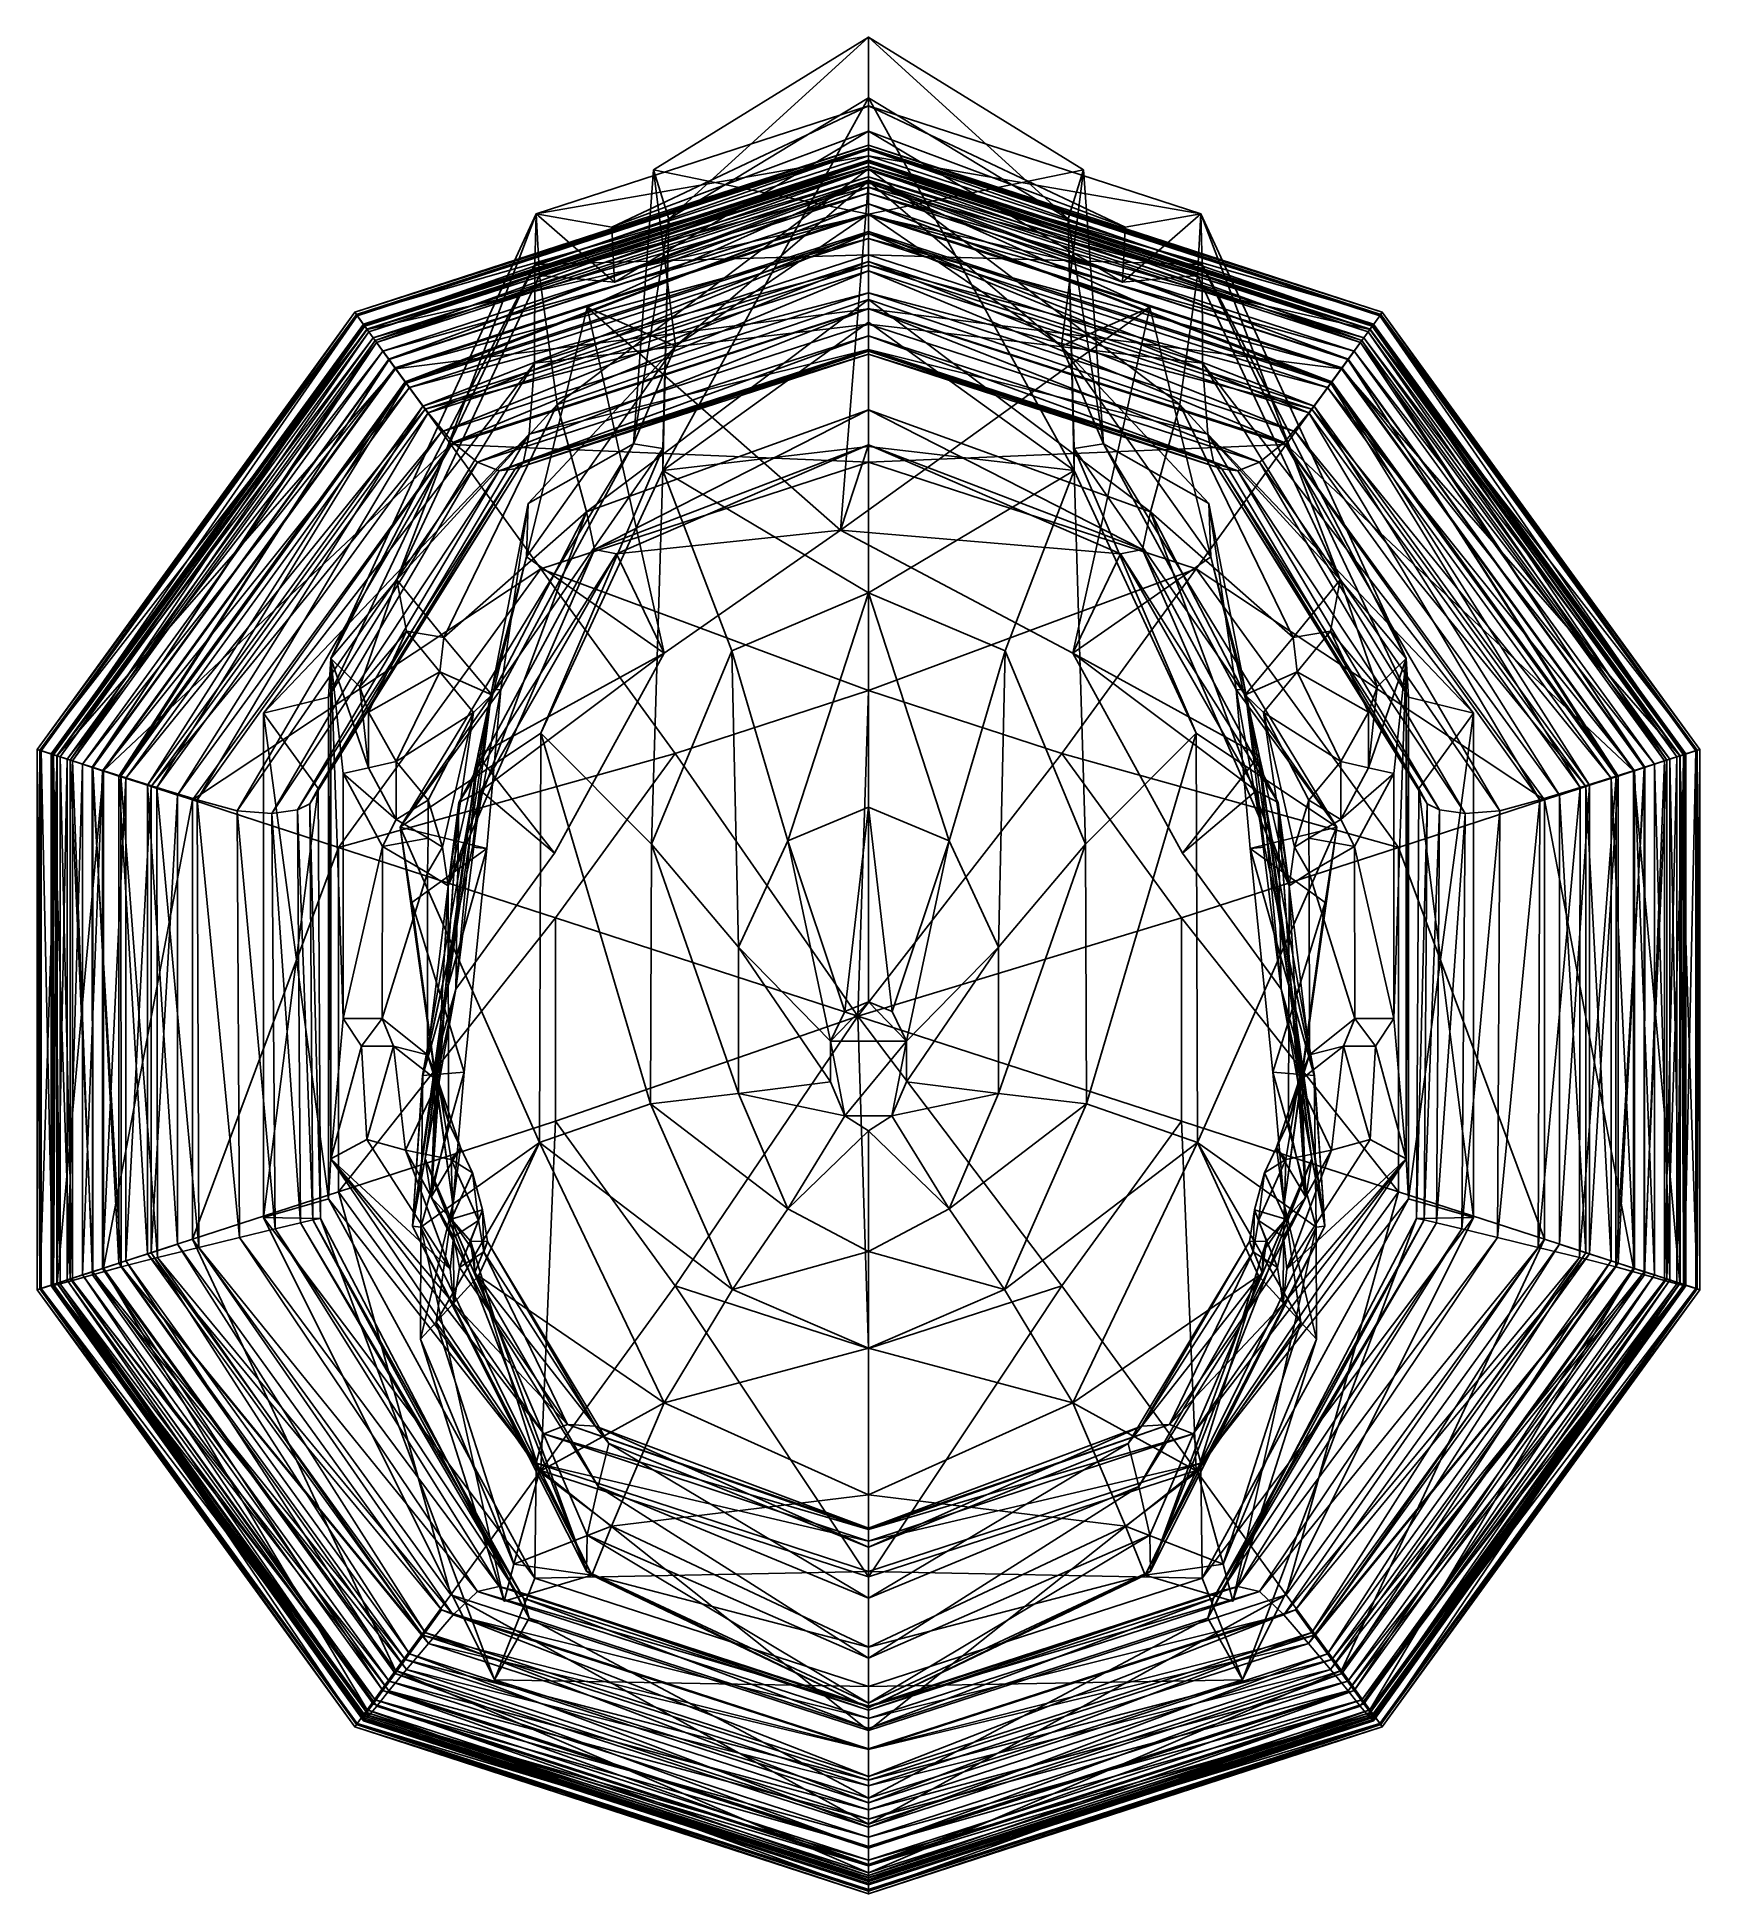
# Model space of a CAD drawing. Header units: inches. Extents: x -276.8 to -225.3, y -381.3 to -323.9.
import ezdxf

# ---------------------------------------------------------------- set-up
doc = ezdxf.new("R2010")
doc.units = ezdxf.units.IN
doc.header["$MEASUREMENT"] = 0
doc.layers.get('0').update_dxf_attribs({"color": 36, "true_color": 0x863b08})

msp = doc.modelspace()

# ---------------------------------------------------------------- meshes
at = {"color": 18, "true_color": 0x000000}
mesh = msp.add_polyface(dxfattribs=at)
corners = [(-251.038, -329.375, 3.871), (-251.038, -327.871, 5.077), (-266.556, -332.913, 5.077), (-251.038, -327.305, 6.568), (-266.889, -332.455, 6.568), (-251.038, -327.218, 8.407), (-266.941, -332.385, 8.407), (-251.038, -327.351, 10.153), (-266.862, -332.492, 10.153), (-251.038, -327.724, 11.383), (-266.643, -332.794, 11.383), (-251.038, -328.296, 12.182), (-266.307, -333.257, 12.182), (-251.038, -329.029, 12.638), (-265.876, -333.85, 12.638), (-251.038, -329.881, 12.835), (-265.375, -334.539, 12.835), (-251.038, -330.813, 12.86), (-264.827, -335.293, 12.86), (-251.038, -330.101, 12.901), (-251.038, -329.347, 13.002), (-265.689, -334.107, 13.002), (-251.038, -328.699, 13.163), (-266.07, -333.583, 13.163), (-251.038, -328.192, 13.403), (-266.368, -333.173, 13.403), (-251.038, -327.862, 13.744), (-266.562, -332.906, 13.744), (-251.038, -327.745, 14.204), (-266.631, -332.811, 14.204), (-251.038, -327.721, 14.751), (-266.645, -332.791, 14.751), (-251.038, -327.681, 15.328), (-266.668, -332.76, 15.328), (-251.038, -327.675, 15.924), (-266.671, -332.755, 15.924), (-251.038, -327.753, 16.527), (-266.626, -332.818, 16.526), (-251.038, -327.973, 17.141), (-266.501, -332.989, 17.126), (-251.038, -328.383, 17.751), (-266.264, -333.315, 17.727), (-251.038, -329.029, 18.338), (-265.885, -333.834, 18.309), (-251.038, -329.951, 19.391), (-265.343, -334.574, 19.359), (-251.038, -331.101, 21.152), (-264.663, -335.498, 21.155), (-251.038, -330.603, 34.543), (-251.038, -327.546, 39.607), (-261.366, -330.902, 39.607), (-261.374, -333.962, 34.543), (-251.038, -325.995, 45.489), (-261.325, -329.337, 45.489), (-251.038, -326.78, 45.858), (-251.038, -328.509, 50.983), (-258.903, -331.449, 50.983), (-258.98, -329.749, 45.858), (-251.038, -327.942, 51.662), (-251.038, -331.99, 57.601), (-260.678, -335.235, 57.601), (-251.038, -328.325, 79.655), (-251.038, -329.353, 82.819), (-257.011, -333.433, 82.819), (-251.038, -323.87, 86.114), (-257.689, -327.98, 86.114), (-251.038, -325.748, 92.466), (-257.218, -329.498, 92.466), (-251.038, -332.687, 93.373), (-257.406, -337.283, 93.123), (-261.225, -331.251, 51.662)]
mesh.append_faces([[corners[k] for k in face] for face in [(0, 1, 2, 0), (1, 3, 4, 1), (3, 5, 6, 3), (5, 7, 8, 5), (7, 9, 10, 7), (9, 11, 12, 9), (11, 13, 14, 11), (13, 15, 16, 13), (15, 17, 18, 15), (19, 20, 21, 19), (20, 22, 23, 20), (22, 24, 25, 22), (24, 26, 27, 24), (26, 28, 29, 26), (28, 30, 31, 28), (30, 32, 33, 30), (32, 34, 35, 32), (34, 36, 37, 34), (36, 38, 39, 36), (38, 40, 41, 38), (40, 42, 43, 40), (42, 44, 45, 42), (44, 46, 47, 44), (48, 49, 50, 48), (50, 51, 48, 50), (49, 52, 53, 49), (53, 50, 49, 53), (54, 55, 56, 54), (56, 57, 54, 56), (58, 59, 60, 58), (61, 62, 63, 61), (62, 64, 65, 62), (65, 63, 62, 65), (64, 66, 67, 64), (67, 65, 64, 67), (66, 68, 69, 66), (52, 54, 57, 52), (57, 53, 52, 57), (70, 56, 55, 70), (55, 58, 70, 55)]], dxfattribs={"vtx2": -1, "vtx3": -1, "color": 18})
mesh = msp.add_polyface(dxfattribs=at)
corners = [(-236.404, -334.13, 3.871), (-251.038, -329.375, 3.871), (-251.038, -332.274, 2.89), (-235.52, -332.913, 5.077), (-251.038, -328.296, 12.182), (-235.77, -333.257, 12.182), (-236.201, -333.85, 12.638), (-251.038, -329.029, 12.638), (-236.702, -334.539, 12.835), (-251.038, -329.881, 12.835), (-237.249, -335.293, 12.86), (-236.831, -334.717, 12.901), (-251.038, -330.101, 12.901), (-251.038, -330.925, 12.84), (-236.388, -334.107, 13.002), (-251.038, -329.347, 13.002), (-236.007, -333.583, 13.163), (-251.038, -328.699, 13.163), (-235.709, -333.173, 13.403), (-235.813, -333.315, 17.727), (-251.038, -328.383, 17.751), (-251.038, -327.973, 17.141), (-236.191, -333.834, 18.309), (-251.038, -329.029, 18.338), (-236.733, -334.574, 19.359), (-251.038, -329.951, 19.391), (-237.414, -335.498, 21.155), (-240.702, -333.962, 34.543), (-251.038, -330.603, 34.543), (-251.038, -332.748, 30.991), (-240.711, -330.902, 39.607), (-251.038, -327.546, 39.607), (-240.752, -329.337, 45.489), (-251.038, -325.995, 45.489), (-251.038, -326.78, 45.858), (-243.096, -329.749, 45.858), (-243.173, -331.449, 50.983), (-251.038, -328.509, 50.983), (-251.038, -327.942, 51.662), (-240.852, -331.251, 51.662), (-241.398, -335.235, 57.601), (-251.038, -331.99, 57.601), (-251.038, -328.325, 79.655), (-242.335, -332.234, 79.699), (-245.065, -333.433, 82.819), (-251.038, -329.353, 82.819), (-244.388, -327.98, 86.114), (-251.038, -323.87, 86.114), (-244.859, -329.498, 92.466), (-251.038, -325.748, 92.466), (-244.671, -337.283, 93.123), (-243.764, -336.454, 87.866)]
mesh.append_faces([[corners[k] for k in face] for face in [(0, 1, 2, 0), (1, 0, 3, 1), (4, 5, 6, 4), (6, 7, 4, 6), (7, 6, 8, 7), (8, 9, 7, 8), (9, 8, 10, 9), (11, 12, 13, 11), (12, 11, 14, 12), (14, 15, 12, 14), (15, 14, 16, 15), (16, 17, 15, 16), (17, 16, 18, 17), (19, 20, 21, 19), (20, 19, 22, 20), (22, 23, 20, 22), (23, 22, 24, 23), (24, 25, 23, 24), (25, 24, 26, 25), (27, 28, 29, 27), (28, 27, 30, 28), (30, 31, 28, 30), (31, 30, 32, 31), (32, 33, 31, 32), (34, 35, 36, 34), (36, 37, 34, 36), (38, 39, 40, 38), (40, 41, 38, 40), (42, 43, 44, 42), (44, 45, 42, 44), (45, 44, 46, 45), (46, 47, 45, 46), (47, 46, 48, 47), (48, 49, 47, 48), (49, 48, 50, 49), (48, 46, 51, 48), (33, 32, 35, 33), (35, 34, 33, 35), (39, 38, 37, 39), (37, 36, 39, 37)]], dxfattribs={"vtx2": -1, "vtx3": -1, "color": 18})
mesh = msp.add_polyface(dxfattribs=at)
corners = [(-251.038, -337.026, 2.071), (-251.038, -332.274, 2.89), (-263.969, -336.475, 2.89), (-251.038, -329.375, 3.871), (-265.673, -334.13, 3.871), (-251.038, -330.813, 12.86), (-251.038, -331.785, 12.799), (-264.256, -336.08, 12.799), (-251.038, -330.925, 12.84), (-264.761, -335.384, 12.84), (-251.038, -330.101, 12.901), (-265.246, -334.717, 12.901), (-251.038, -331.101, 21.152), (-251.038, -332.266, 23.148), (-263.903, -336.417, 23.192), (-251.038, -333.109, 25.112), (-263.143, -337.02, 25.168), (-251.038, -333.583, 26.895), (-262.472, -337.286, 26.942), (-251.038, -333.682, 28.361), (-261.973, -337.232, 28.392), (-251.038, -333.532, 29.335), (-261.719, -337.002, 29.356), (-251.038, -332.748, 30.991), (-261.538, -336.161, 31), (-251.038, -330.603, 34.543), (-261.374, -333.962, 34.543), (-260.678, -335.235, 57.601), (-261.225, -331.251, 51.662), (-251.038, -327.942, 51.662), (-251.038, -331.99, 57.601), (-251.038, -335.408, 62.783), (-259.764, -338.558, 62.783), (-251.038, -336.486, 68.394), (-259.519, -339.723, 68.414), (-258.835, -339.86, 69.524), (-251.903, -339.13, 76.51), (-251.038, -328.325, 79.655), (-259.742, -332.234, 79.699), (-257.365, -342.938, 77.082), (-257.011, -333.433, 82.819), (-257.406, -337.283, 93.123), (-257.218, -329.498, 92.466), (-251.038, -325.748, 92.466), (-251.038, -336.541, 93.525), (-251.038, -341.063, 95.579), (-255.271, -342.859, 95.579), (-258.312, -336.454, 87.866), (-257.404, -336.605, 92.027), (-265.528, -348.318, 95.1), (-261.182, -345.404, 94.041), (-251.038, -332.687, 93.373), (-257.689, -327.98, 86.114), (-261.568, -338.301, 83.713), (-261.628, -339.955, 79.936)]
mesh.append_faces([[corners[k] for k in face] for face in [(0, 1, 2, 0), (1, 3, 4, 1), (5, 6, 7, 5), (6, 8, 9, 6), (8, 10, 11, 8), (12, 13, 14, 12), (13, 15, 16, 13), (15, 17, 18, 15), (18, 16, 15, 18), (17, 19, 20, 17), (20, 18, 17, 20), (19, 21, 22, 19), (22, 20, 19, 22), (21, 23, 24, 21), (24, 22, 21, 24), (23, 25, 26, 23), (26, 24, 23, 26), (27, 28, 29, 27), (30, 31, 32, 30), (32, 27, 30, 32), (31, 33, 34, 31), (34, 32, 31, 34), (36, 37, 38, 36), (38, 39, 36, 38), (40, 38, 37, 40), (41, 42, 43, 41), (41, 44, 45, 41), (45, 46, 41, 45), (47, 48, 49, 47), (48, 41, 50, 48), (35, 33, 36, 35), (36, 39, 35, 36), (42, 48, 47, 42), (47, 52, 42, 47), (47, 53, 40, 47), (40, 52, 47, 40), (40, 53, 54, 40)]], dxfattribs={"vtx2": -1, "vtx3": -1, "color": 18})
mesh.append_faces([[corners[k] for k in face] for face in [(34, 33, 35, 34), (44, 41, 51, 44), (41, 48, 42, 41)]], dxfattribs={"vtx3": -1, "color": 18})
mesh = msp.add_polyface(dxfattribs=at)
corners = [(-240.901, -340.32, 2.071), (-251.038, -337.026, 2.071), (-251.038, -344.089, 1.354), (-238.108, -336.475, 2.89), (-251.038, -332.274, 2.89), (-236.404, -334.13, 3.871), (-237.249, -335.293, 12.86), (-251.038, -330.813, 12.86), (-251.038, -329.881, 12.835), (-237.821, -336.08, 12.799), (-251.038, -331.785, 12.799), (-237.315, -335.384, 12.84), (-251.038, -330.925, 12.84), (-236.831, -334.717, 12.901), (-237.414, -335.498, 21.155), (-251.038, -331.101, 21.152), (-251.038, -329.951, 19.391), (-238.173, -336.417, 23.192), (-251.038, -332.266, 23.148), (-238.933, -337.02, 25.168), (-251.038, -333.109, 25.112), (-239.605, -337.286, 26.942), (-251.038, -333.583, 26.895), (-240.104, -337.232, 28.392), (-251.038, -333.682, 28.361), (-240.357, -337.002, 29.356), (-251.038, -333.532, 29.335), (-240.539, -336.161, 31), (-251.038, -332.748, 30.991), (-240.702, -333.962, 34.543), (-251.038, -331.99, 57.601), (-241.398, -335.235, 57.601), (-242.313, -338.558, 62.783), (-251.038, -335.408, 62.783), (-242.558, -339.723, 68.414), (-251.038, -336.486, 68.394), (-243.242, -339.86, 69.524), (-251.903, -339.13, 76.51), (-244.712, -342.938, 77.082), (-242.335, -332.234, 79.699), (-251.038, -328.325, 79.655), (-244.671, -337.283, 93.123), (-251.038, -332.687, 93.373), (-251.038, -325.748, 92.466), (-246.806, -342.859, 95.579), (-251.038, -341.063, 95.579), (-251.038, -336.541, 93.525), (-244.859, -329.498, 92.466), (-244.672, -336.605, 92.027), (-243.764, -336.454, 87.866), (-244.388, -327.98, 86.114), (-245.065, -333.433, 82.819), (-240.509, -338.301, 83.713)]
mesh.append_faces([[corners[k] for k in face] for face in [(0, 1, 2, 0), (1, 0, 3, 1), (3, 4, 1, 3), (4, 3, 5, 4), (6, 7, 8, 6), (7, 6, 9, 7), (9, 10, 7, 9), (10, 9, 11, 10), (11, 12, 10, 11), (12, 11, 13, 12), (14, 15, 16, 14), (15, 14, 17, 15), (17, 18, 15, 17), (18, 17, 19, 18), (19, 20, 18, 19), (20, 19, 21, 20), (21, 22, 20, 21), (22, 21, 23, 22), (23, 24, 22, 23), (24, 23, 25, 24), (25, 26, 24, 25), (26, 25, 27, 26), (27, 28, 26, 27), (28, 27, 29, 28), (30, 31, 32, 30), (32, 33, 30, 32), (33, 32, 34, 33), (34, 35, 33, 34), (37, 38, 39, 37), (39, 40, 37, 39), (41, 42, 43, 41), (41, 44, 45, 41), (45, 46, 41, 45), (37, 35, 36, 37), (49, 48, 47, 49), (49, 50, 51, 49), (51, 52, 49, 51)]], dxfattribs={"vtx2": -1, "vtx3": -1, "color": 18})
mesh.append_faces([[corners[k] for k in face] for face in [(34, 36, 35, 34), (46, 42, 41, 46), (41, 47, 48, 41)]], dxfattribs={"vtx3": -1, "color": 18})
mesh = msp.add_polyface(dxfattribs=at)
corners = [(-265.673, -334.13, 3.871), (-263.969, -336.475, 2.89), (-251.038, -332.274, 2.89), (-266.556, -332.913, 5.077), (-251.038, -329.375, 3.871), (-266.889, -332.455, 6.568), (-251.038, -327.871, 5.077), (-266.941, -332.385, 8.407), (-251.038, -327.305, 6.568), (-266.862, -332.492, 10.153), (-251.038, -327.218, 8.407), (-266.643, -332.794, 11.383), (-251.038, -327.351, 10.153), (-266.307, -333.257, 12.182), (-251.038, -327.724, 11.383), (-265.876, -333.85, 12.638), (-251.038, -328.296, 12.182), (-265.375, -334.539, 12.835), (-251.038, -329.029, 12.638), (-264.827, -335.293, 12.86), (-251.038, -329.881, 12.835), (-264.256, -336.08, 12.799), (-251.038, -330.813, 12.86), (-264.761, -335.384, 12.84), (-251.038, -331.785, 12.799), (-265.246, -334.717, 12.901), (-251.038, -330.925, 12.84), (-265.689, -334.107, 13.002), (-251.038, -330.101, 12.901), (-266.07, -333.583, 13.163), (-251.038, -329.347, 13.002), (-266.368, -333.173, 13.403), (-251.038, -328.699, 13.163), (-266.562, -332.906, 13.744), (-251.038, -328.192, 13.403), (-266.631, -332.811, 14.204), (-251.038, -327.862, 13.744), (-266.645, -332.791, 14.751), (-251.038, -327.745, 14.204), (-266.668, -332.76, 15.328), (-251.038, -327.721, 14.751), (-266.671, -332.755, 15.924), (-251.038, -327.681, 15.328), (-266.626, -332.818, 16.526), (-251.038, -327.675, 15.924), (-266.501, -332.989, 17.126), (-251.038, -327.753, 16.527), (-266.264, -333.315, 17.727), (-251.038, -327.973, 17.141), (-265.885, -333.834, 18.309), (-251.038, -328.383, 17.751), (-265.343, -334.574, 19.359), (-251.038, -329.029, 18.338), (-264.663, -335.498, 21.155), (-251.038, -329.951, 19.391), (-263.903, -336.417, 23.192), (-251.038, -331.101, 21.152), (-263.143, -337.02, 25.168), (-251.038, -332.266, 23.148), (-276.686, -345.939, 6.568), (-276.769, -345.912, 8.407), (-276.642, -345.953, 10.153), (-276.287, -346.068, 11.383), (-276.328, -346.055, 15.328), (-276.333, -346.053, 15.924), (-261.374, -333.962, 34.543), (-261.366, -330.902, 39.607), (-267.749, -344.291, 37.564), (-261.325, -329.337, 45.489), (-267.682, -343.098, 45.489), (-261.225, -331.251, 51.662), (-265.64, -340.666, 51.662), (-258.98, -329.749, 45.858), (-258.903, -331.449, 50.983)]
mesh.append_faces([[corners[k] for k in face] for face in [(0, 1, 2, 0), (3, 0, 4, 3), (5, 3, 6, 5), (7, 5, 8, 7), (9, 7, 10, 9), (11, 9, 12, 11), (13, 11, 14, 13), (15, 13, 16, 15), (17, 15, 18, 17), (19, 17, 20, 19), (21, 19, 22, 21), (23, 21, 24, 23), (25, 23, 26, 25), (27, 25, 28, 27), (29, 27, 30, 29), (31, 29, 32, 31), (33, 31, 34, 33), (35, 33, 36, 35), (37, 35, 38, 37), (39, 37, 40, 39), (41, 39, 42, 41), (43, 41, 44, 43), (45, 43, 46, 45), (47, 45, 48, 47), (49, 47, 50, 49), (51, 49, 52, 51), (53, 51, 54, 53), (55, 53, 56, 55), (57, 55, 58, 57), (3, 5, 59, 3), (5, 7, 60, 5), (7, 9, 61, 7), (9, 11, 62, 9), (37, 39, 63, 37), (39, 41, 64, 39), (65, 66, 67, 65), (66, 68, 69, 66), (68, 70, 71, 68), (68, 72, 73, 68), (73, 70, 68, 73)]], dxfattribs={"vtx2": -1, "vtx3": -1, "color": 18})
mesh = msp.add_polyface(dxfattribs=at)
corners = [(-235.52, -332.913, 5.077), (-251.038, -327.871, 5.077), (-251.038, -329.375, 3.871), (-235.187, -332.455, 6.568), (-251.038, -327.305, 6.568), (-235.136, -332.385, 8.407), (-251.038, -327.218, 8.407), (-235.214, -332.492, 10.153), (-251.038, -327.351, 10.153), (-235.433, -332.794, 11.383), (-251.038, -327.724, 11.383), (-235.77, -333.257, 12.182), (-251.038, -328.296, 12.182), (-235.709, -333.173, 13.403), (-251.038, -328.192, 13.403), (-251.038, -328.699, 13.163), (-235.515, -332.906, 13.744), (-251.038, -327.862, 13.744), (-235.446, -332.811, 14.204), (-251.038, -327.745, 14.204), (-235.432, -332.791, 14.751), (-251.038, -327.721, 14.751), (-235.409, -332.76, 15.328), (-251.038, -327.681, 15.328), (-235.405, -332.755, 15.924), (-251.038, -327.675, 15.924), (-235.451, -332.818, 16.526), (-251.038, -327.753, 16.527), (-235.575, -332.989, 17.126), (-251.038, -327.973, 17.141), (-235.813, -333.315, 17.727), (-234.328, -344.291, 37.564), (-240.711, -330.902, 39.607), (-240.702, -333.962, 34.543), (-234.394, -343.098, 45.489), (-240.752, -329.337, 45.489), (-236.436, -340.666, 51.662), (-240.852, -331.251, 51.662), (-237.9, -342.446, 57.601), (-241.398, -335.235, 57.601), (-242.313, -338.558, 62.783), (-245.065, -333.433, 82.819), (-242.335, -332.234, 79.699), (-240.448, -339.955, 79.936), (-240.509, -338.301, 83.713), (-244.712, -342.938, 77.082), (-243.173, -331.449, 50.983), (-243.096, -329.749, 45.858)]
mesh.append_faces([[corners[k] for k in face] for face in [(0, 1, 2, 0), (1, 0, 3, 1), (3, 4, 1, 3), (4, 3, 5, 4), (5, 6, 4, 5), (6, 5, 7, 6), (7, 8, 6, 7), (8, 7, 9, 8), (9, 10, 8, 9), (10, 9, 11, 10), (11, 12, 10, 11), (13, 14, 15, 13), (14, 13, 16, 14), (16, 17, 14, 16), (17, 16, 18, 17), (18, 19, 17, 18), (19, 18, 20, 19), (20, 21, 19, 20), (21, 20, 22, 21), (22, 23, 21, 22), (23, 22, 24, 23), (24, 25, 23, 24), (25, 24, 26, 25), (26, 27, 25, 26), (27, 26, 28, 27), (28, 29, 27, 28), (29, 28, 30, 29), (31, 32, 33, 31), (32, 31, 34, 32), (34, 35, 32, 34), (35, 34, 36, 35), (36, 37, 35, 36), (36, 38, 39, 36), (39, 37, 36, 39), (40, 39, 38, 40), (41, 42, 43, 41), (43, 44, 41, 43), (35, 37, 46, 35), (46, 47, 35, 46)]], dxfattribs={"vtx2": -1, "vtx3": -1, "color": 18})
mesh.append_faces([[corners[k] for k in face] for face in [(43, 42, 45, 43)]], dxfattribs={"vtx3": -1, "color": 18})
mesh = msp.add_polyface(dxfattribs=at)
corners = [(-263.969, -336.475, 2.89), (-261.175, -340.32, 2.071), (-251.038, -337.026, 2.071), (-271.96, -347.474, 2.89), (-265.673, -334.13, 3.871), (-274.717, -346.578, 3.871), (-266.556, -332.913, 5.077), (-276.147, -346.114, 5.077), (-266.643, -332.794, 11.383), (-266.307, -333.257, 12.182), (-275.743, -346.245, 12.182), (-265.876, -333.85, 12.638), (-275.046, -346.471, 12.638), (-265.375, -334.539, 12.835), (-274.236, -346.735, 12.835), (-264.827, -335.293, 12.86), (-273.349, -347.023, 12.86), (-264.256, -336.08, 12.799), (-272.425, -347.323, 12.799), (-264.761, -335.384, 12.84), (-273.242, -347.058, 12.84), (-265.246, -334.717, 12.901), (-274.027, -346.803, 12.901), (-265.689, -334.107, 13.002), (-274.744, -346.57, 13.002), (-266.07, -333.583, 13.163), (-275.36, -346.37, 13.163), (-266.368, -333.173, 13.403), (-275.842, -346.213, 13.403), (-266.562, -332.906, 13.744), (-276.155, -346.111, 13.744), (-266.631, -332.811, 14.204), (-276.267, -346.075, 14.204), (-266.645, -332.791, 14.751), (-276.29, -346.067, 14.751), (-266.671, -332.755, 15.924), (-266.626, -332.818, 16.526), (-276.26, -346.077, 16.526), (-266.501, -332.989, 17.126), (-276.06, -346.142, 17.123), (-266.264, -333.315, 17.727), (-275.677, -346.265, 17.725), (-265.885, -333.834, 18.309), (-275.064, -346.463, 18.313), (-265.343, -334.574, 19.359), (-274.182, -346.743, 19.378), (-264.663, -335.498, 21.155), (-273.068, -347.091, 21.206), (-263.903, -336.417, 23.192), (-271.82, -347.471, 23.25), (-263.143, -337.02, 25.168), (-270.582, -347.817, 25.204), (-262.472, -337.286, 26.942), (-269.501, -347.898, 26.956), (-261.973, -337.232, 28.392), (-268.712, -347.777, 28.399), (-261.719, -337.002, 29.356), (-268.324, -347.6, 29.367), (-261.538, -336.161, 31), (-268.073, -347.119, 31.024), (-261.374, -333.962, 34.543), (-269.76, -344.785, 34.543), (-267.682, -343.098, 45.489), (-267.749, -344.291, 37.564), (-261.366, -330.902, 39.607), (-265.64, -340.666, 51.662), (-261.325, -329.337, 45.489), (-261.225, -331.251, 51.662), (-260.678, -335.235, 57.601), (-264.177, -342.446, 57.601), (-259.764, -338.558, 62.783), (-262.695, -344.226, 62.783), (-261.628, -339.955, 79.936), (-261.568, -338.301, 83.713), (-262.695, -344.069, 84.773), (-258.312, -336.454, 87.866), (-262.419, -344.058, 89.438), (-259.742, -332.234, 79.699), (-257.011, -333.433, 82.819), (-257.365, -342.938, 77.082)]
mesh.append_faces([[corners[k] for k in face] for face in [(0, 1, 2, 0), (1, 0, 3, 1), (0, 4, 5, 0), (4, 6, 7, 4), (8, 9, 10, 8), (9, 11, 12, 9), (11, 13, 14, 11), (13, 15, 16, 13), (15, 17, 18, 15), (17, 19, 20, 17), (19, 21, 22, 19), (21, 23, 24, 21), (23, 25, 26, 23), (25, 27, 28, 25), (27, 29, 30, 27), (29, 31, 32, 29), (31, 33, 34, 31), (35, 36, 37, 35), (36, 38, 39, 36), (38, 40, 41, 38), (40, 42, 43, 40), (42, 44, 45, 42), (44, 46, 47, 44), (46, 48, 49, 46), (48, 50, 51, 48), (50, 52, 53, 50), (52, 54, 55, 52), (54, 56, 57, 54), (56, 58, 59, 56), (58, 60, 61, 58), (62, 63, 64, 62), (65, 62, 66, 65), (65, 67, 68, 65), (68, 69, 65, 68), (69, 68, 70, 69), (70, 71, 69, 70), (72, 73, 74, 72), (73, 75, 76, 73), (72, 77, 78, 72)]], dxfattribs={"vtx2": -1, "vtx3": -1, "color": 18})
mesh.append_faces([[corners[k] for k in face] for face in [(72, 79, 77, 72)]], dxfattribs={"vtx3": -1, "color": 18})
mesh = msp.add_polyface(dxfattribs=at)
corners = [(-271.96, -347.474, 2.89), (-267.44, -348.943, 2.071), (-261.175, -340.32, 2.071), (-274.717, -346.578, 3.871), (-263.969, -336.475, 2.89), (-276.147, -346.114, 5.077), (-265.673, -334.13, 3.871), (-276.686, -345.939, 6.568), (-266.556, -332.913, 5.077), (-276.769, -345.912, 8.407), (-266.889, -332.455, 6.568), (-276.642, -345.953, 10.153), (-266.941, -332.385, 8.407), (-276.287, -346.068, 11.383), (-266.862, -332.492, 10.153), (-275.743, -346.245, 12.182), (-266.643, -332.794, 11.383), (-275.046, -346.471, 12.638), (-266.307, -333.257, 12.182), (-274.236, -346.735, 12.835), (-265.876, -333.85, 12.638), (-273.349, -347.023, 12.86), (-265.375, -334.539, 12.835), (-272.425, -347.323, 12.799), (-264.827, -335.293, 12.86), (-273.242, -347.058, 12.84), (-264.256, -336.08, 12.799), (-274.027, -346.803, 12.901), (-264.761, -335.384, 12.84), (-274.744, -346.57, 13.002), (-265.246, -334.717, 12.901), (-275.36, -346.37, 13.163), (-265.689, -334.107, 13.002), (-275.842, -346.213, 13.403), (-266.07, -333.583, 13.163), (-276.155, -346.111, 13.744), (-266.368, -333.173, 13.403), (-276.267, -346.075, 14.204), (-266.562, -332.906, 13.744), (-276.29, -346.067, 14.751), (-266.631, -332.811, 14.204), (-276.328, -346.055, 15.328), (-266.645, -332.791, 14.751), (-276.333, -346.053, 15.924), (-266.668, -332.76, 15.328), (-276.26, -346.077, 16.526), (-266.671, -332.755, 15.924), (-276.06, -346.142, 17.123), (-266.626, -332.818, 16.526), (-275.677, -346.265, 17.725), (-266.501, -332.989, 17.126), (-275.064, -346.463, 18.313), (-266.264, -333.315, 17.727), (-274.182, -346.743, 19.378), (-265.885, -333.834, 18.309), (-273.068, -347.091, 21.206), (-265.343, -334.574, 19.359), (-271.82, -347.471, 23.25), (-264.663, -335.498, 21.155), (-270.582, -347.817, 25.204), (-263.903, -336.417, 23.192), (-269.501, -347.898, 26.956), (-263.143, -337.02, 25.168), (-268.712, -347.777, 28.399), (-262.472, -337.286, 26.942), (-268.324, -347.6, 29.367), (-261.973, -337.232, 28.392), (-269.76, -344.785, 34.543), (-268.073, -347.119, 31.024), (-261.538, -336.161, 31), (-267.749, -344.291, 37.564), (-261.374, -333.962, 34.543), (-267.682, -343.098, 45.489), (-267.299, -346.654, 51.662), (-267.295, -354.24, 51.662), (-266.513, -344.755, 53.107), (-266.512, -346.483, 53.107), (-266.782, -343.971, 48.747), (-265.64, -340.666, 51.662)]
mesh.append_faces([[corners[k] for k in face] for face in [(0, 1, 2, 0), (3, 0, 4, 3), (5, 3, 6, 5), (7, 5, 8, 7), (9, 7, 10, 9), (11, 9, 12, 11), (13, 11, 14, 13), (15, 13, 16, 15), (17, 15, 18, 17), (19, 17, 20, 19), (21, 19, 22, 21), (23, 21, 24, 23), (25, 23, 26, 25), (27, 25, 28, 27), (29, 27, 30, 29), (31, 29, 32, 31), (33, 31, 34, 33), (35, 33, 36, 35), (37, 35, 38, 37), (39, 37, 40, 39), (41, 39, 42, 41), (43, 41, 44, 43), (45, 43, 46, 45), (47, 45, 48, 47), (49, 47, 50, 49), (51, 49, 52, 51), (53, 51, 54, 53), (55, 53, 56, 55), (57, 55, 58, 57), (59, 57, 60, 59), (61, 59, 62, 61), (63, 61, 64, 63), (65, 63, 66, 65), (67, 68, 69, 67), (70, 67, 71, 70), (72, 73, 74, 72), (75, 76, 77, 75), (72, 77, 76, 72), (76, 73, 72, 76), (77, 72, 78, 77)]], dxfattribs={"vtx2": -1, "vtx3": -1, "color": 18})
mesh = msp.add_polyface(dxfattribs=at)
corners = [(-236.404, -334.13, 3.871), (-227.36, -346.578, 3.871), (-225.929, -346.114, 5.077), (-235.52, -332.913, 5.077), (-225.391, -345.939, 6.568), (-235.187, -332.455, 6.568), (-225.308, -345.912, 8.407), (-235.136, -332.385, 8.407), (-225.435, -345.953, 10.153), (-235.214, -332.492, 10.153), (-225.789, -346.068, 11.383), (-235.433, -332.794, 11.383), (-226.334, -346.245, 12.182), (-235.77, -333.257, 12.182), (-227.03, -346.471, 12.638), (-236.201, -333.85, 12.638), (-227.841, -346.735, 12.835), (-236.388, -334.107, 13.002), (-227.333, -346.57, 13.002), (-226.717, -346.37, 13.163), (-236.007, -333.583, 13.163), (-226.235, -346.213, 13.403), (-235.709, -333.173, 13.403), (-225.921, -346.111, 13.744), (-235.515, -332.906, 13.744), (-225.809, -346.075, 14.204), (-235.446, -332.811, 14.204), (-225.786, -346.067, 14.751), (-235.432, -332.791, 14.751), (-225.749, -346.055, 15.328), (-235.409, -332.76, 15.328), (-225.743, -346.053, 15.924), (-235.405, -332.755, 15.924), (-225.817, -346.077, 16.526), (-235.451, -332.818, 16.526), (-226.017, -346.142, 17.123), (-235.575, -332.989, 17.126), (-226.4, -346.265, 17.725), (-235.813, -333.315, 17.727), (-227.013, -346.463, 18.313), (-236.191, -333.834, 18.309), (-227.894, -346.743, 19.378), (-232.317, -344.785, 34.543), (-240.702, -333.962, 34.543), (-240.539, -336.161, 31), (-234.328, -344.291, 37.564)]
mesh.append_faces([[corners[k] for k in face] for face in [(0, 1, 2, 0), (2, 3, 0, 2), (3, 2, 4, 3), (4, 5, 3, 4), (5, 4, 6, 5), (6, 7, 5, 6), (7, 6, 8, 7), (8, 9, 7, 8), (9, 8, 10, 9), (10, 11, 9, 10), (11, 10, 12, 11), (12, 13, 11, 12), (13, 12, 14, 13), (14, 15, 13, 14), (15, 14, 16, 15), (17, 18, 19, 17), (19, 20, 17, 19), (20, 19, 21, 20), (21, 22, 20, 21), (22, 21, 23, 22), (23, 24, 22, 23), (24, 23, 25, 24), (25, 26, 24, 25), (26, 25, 27, 26), (27, 28, 26, 27), (28, 27, 29, 28), (29, 30, 28, 29), (30, 29, 31, 30), (31, 32, 30, 31), (32, 31, 33, 32), (33, 34, 32, 33), (34, 33, 35, 34), (35, 36, 34, 35), (36, 35, 37, 36), (37, 38, 36, 37), (38, 37, 39, 38), (39, 40, 38, 39), (40, 39, 41, 40), (42, 43, 44, 42), (43, 42, 45, 43)]], dxfattribs={"vtx2": -1, "vtx3": -1, "color": 18})
mesh = msp.add_polyface(dxfattribs=at)
corners = [(-240.901, -340.32, 2.071), (-234.636, -348.943, 2.071), (-230.117, -347.474, 2.89), (-238.108, -336.475, 2.89), (-227.36, -346.578, 3.871), (-236.404, -334.13, 3.871), (-227.841, -346.735, 12.835), (-236.702, -334.539, 12.835), (-236.201, -333.85, 12.638), (-228.727, -347.023, 12.86), (-237.249, -335.293, 12.86), (-229.652, -347.323, 12.799), (-237.821, -336.08, 12.799), (-228.834, -347.058, 12.84), (-237.315, -335.384, 12.84), (-228.05, -346.803, 12.901), (-236.831, -334.717, 12.901), (-227.333, -346.57, 13.002), (-236.388, -334.107, 13.002), (-227.894, -346.743, 19.378), (-236.733, -334.574, 19.359), (-236.191, -333.834, 18.309), (-229.008, -347.091, 21.206), (-237.414, -335.498, 21.155), (-230.257, -347.471, 23.25), (-238.173, -336.417, 23.192), (-231.495, -347.817, 25.204), (-238.933, -337.02, 25.168), (-232.576, -347.898, 26.956), (-239.605, -337.286, 26.942), (-233.364, -347.777, 28.399), (-240.104, -337.232, 28.392), (-233.753, -347.6, 29.367), (-240.357, -337.002, 29.356), (-240.539, -336.161, 31), (-234.004, -347.119, 31.024), (-232.317, -344.785, 34.543), (-235.295, -343.971, 48.747), (-235.565, -346.483, 53.107), (-235.564, -344.755, 53.107), (-236.737, -342.254, 53.107), (-236.425, -346.283, 57.301), (-237.77, -343.511, 57.301), (-236.423, -348.083, 57.301), (-234.394, -343.098, 45.489), (-234.777, -346.654, 51.662), (-236.436, -340.666, 51.662)]
mesh.append_faces([[corners[k] for k in face] for face in [(0, 1, 2, 0), (2, 3, 0, 2), (3, 2, 4, 3), (4, 5, 3, 4), (6, 7, 8, 6), (7, 6, 9, 7), (9, 10, 7, 9), (10, 9, 11, 10), (11, 12, 10, 11), (12, 11, 13, 12), (13, 14, 12, 13), (14, 13, 15, 14), (15, 16, 14, 15), (16, 15, 17, 16), (17, 18, 16, 17), (19, 20, 21, 19), (20, 19, 22, 20), (22, 23, 20, 22), (23, 22, 24, 23), (24, 25, 23, 24), (25, 24, 26, 25), (26, 27, 25, 26), (27, 26, 28, 27), (28, 29, 27, 28), (29, 28, 30, 29), (30, 31, 29, 30), (31, 30, 32, 31), (32, 33, 31, 32), (34, 35, 36, 34), (37, 38, 39, 37), (39, 40, 37, 39), (39, 41, 42, 39), (42, 40, 39, 42), (41, 39, 38, 41), (38, 43, 41, 38), (44, 45, 38, 44), (38, 37, 44, 38), (43, 38, 45, 43), (46, 44, 37, 46), (37, 40, 46, 37)]], dxfattribs={"vtx2": -1, "vtx3": -1, "color": 18})
mesh = msp.add_polyface(dxfattribs=at)
corners = [(-251.038, -344.089, 1.354), (-257.024, -346.034, 1.354), (-251.372, -354.164, 0.677), (-251.038, -337.026, 2.071), (-261.175, -340.32, 2.071), (-253.533, -348.739, 96.921), (-255.271, -342.859, 95.579), (-251.038, -341.063, 95.579), (-260.723, -351.125, 1.354), (-267.44, -348.943, 2.071), (-259.764, -338.558, 62.783), (-259.519, -339.723, 68.414), (-264.052, -350.134, 68.821), (-262.695, -344.226, 62.783), (-263.717, -347.556, 70.393), (-258.835, -339.86, 69.524), (-263.041, -347.193, 71.567), (-257.365, -342.938, 77.082), (-261.628, -339.955, 79.936), (-263.129, -346.096, 80.125), (-260.759, -349.121, 76.88), (-262.695, -344.069, 84.773), (-262.419, -344.058, 89.438), (-261.568, -338.301, 83.713), (-265.528, -348.318, 95.1), (-258.312, -336.454, 87.866), (-261.182, -345.404, 94.041), (-257.404, -336.605, 92.027), (-257.406, -337.283, 93.123), (-257.754, -348.843, 95.579), (-255.064, -352.036, 96.921), (-251.766, -354.025, 97.451), (-252.216, -354.937, 97.451), (-260.723, -357.419, 1.354), (-265.156, -360.66, 84.773), (-261.223, -358.077, 94.539), (-257.781, -356.881, 96.077), (-255.064, -356.561, 96.921), (-252.215, -356.195, 97.451), (-263.815, -353.33, 73.523), (-263.26, -344.768, 60.96), (-264.306, -343.511, 57.301), (-262.85, -348.978, 88.458), (-263.296, -348.937, 87.908), (-264.838, -356.005, 87.908)]
mesh.append_faces([[corners[k] for k in face] for face in [(0, 3, 4, 0), (4, 1, 0, 4), (5, 6, 7, 5), (1, 4, 9, 1), (9, 8, 1, 9), (10, 11, 12, 10), (12, 13, 10, 12), (14, 11, 15, 14), (15, 16, 14, 15), (17, 18, 19, 17), (19, 20, 17, 19), (21, 19, 18, 21), (22, 21, 23, 22), (24, 22, 25, 24), (26, 24, 27, 26), (28, 6, 29, 28), (29, 26, 28, 29), (6, 5, 30, 6), (30, 29, 6, 30), (5, 31, 32, 5), (32, 30, 5, 32), (19, 21, 34, 19), (24, 26, 35, 24), (26, 29, 36, 26), (29, 30, 37, 29), (30, 32, 38, 30), (39, 20, 19, 39), (16, 15, 17, 16), (17, 20, 16, 17), (40, 13, 12, 40), (13, 40, 41, 13), (22, 42, 43, 22), (43, 21, 22, 43), (21, 43, 44, 21), (42, 22, 24, 42)]], dxfattribs={"vtx2": -1, "vtx3": -1, "color": 18})
mesh.append_faces([[corners[k] for k in face] for face in [(0, 1, 2, 0), (1, 8, 2, 1), (8, 33, 2, 8), (11, 14, 12, 11), (39, 16, 20, 39)]], dxfattribs={"vtx3": -1, "color": 18})
mesh = msp.add_polyface(dxfattribs=at)
corners = [(-251.372, -354.164, 0.677), (-245.053, -346.034, 1.354), (-251.038, -344.089, 1.354), (-240.901, -340.32, 2.071), (-251.038, -341.063, 95.579), (-246.806, -342.859, 95.579), (-248.544, -348.739, 96.921), (-251.038, -347.697, 96.921), (-250.31, -354.025, 97.451), (-251.038, -353.724, 97.451), (-241.353, -351.125, 1.354), (-234.636, -348.943, 2.071), (-242.313, -338.558, 62.783), (-239.382, -344.226, 62.783), (-238.024, -350.134, 68.821), (-242.558, -339.723, 68.414), (-243.242, -339.86, 69.524), (-238.36, -347.556, 70.393), (-244.712, -342.938, 77.082), (-241.317, -349.121, 76.88), (-238.948, -346.096, 80.125), (-240.448, -339.955, 79.936), (-239.381, -344.069, 84.773), (-240.509, -338.301, 83.713), (-239.658, -344.058, 89.438), (-243.764, -336.454, 87.866), (-236.548, -348.318, 95.1), (-244.672, -336.605, 92.027), (-240.895, -345.404, 94.041), (-244.671, -337.283, 93.123), (-244.323, -348.843, 95.579), (-247.013, -352.036, 96.921), (-249.86, -354.937, 97.451), (-241.353, -357.419, 1.354), (-240.853, -358.077, 94.539), (-244.295, -356.881, 96.077), (-247.012, -356.561, 96.921), (-249.861, -356.195, 97.451), (-239.036, -347.193, 71.567), (-251.903, -339.13, 76.51), (-253.533, -348.739, 96.921), (-251.766, -354.025, 97.451)]
mesh.append_faces([[corners[k] for k in face] for face in [(2, 1, 3, 2), (4, 5, 6, 4), (6, 7, 4, 6), (7, 6, 8, 7), (8, 9, 7, 8), (1, 10, 11, 1), (12, 13, 14, 12), (14, 15, 12, 14), (16, 15, 17, 16), (18, 19, 20, 18), (20, 21, 18, 20), (22, 23, 21, 22), (23, 22, 24, 23), (24, 25, 23, 24), (25, 24, 26, 25), (26, 27, 25, 26), (28, 29, 27, 28), (27, 26, 28, 27), (29, 28, 30, 29), (30, 5, 29, 30), (5, 30, 31, 5), (31, 6, 5, 31), (6, 31, 32, 6), (32, 8, 6, 32), (28, 34, 35, 28), (35, 30, 28, 35), (30, 35, 36, 30), (36, 31, 30, 36), (31, 36, 37, 31), (38, 19, 18, 38), (18, 16, 38, 18), (16, 18, 39, 16), (4, 7, 40, 4), (7, 9, 41, 7), (41, 40, 7, 41), (9, 8, 32, 9)]], dxfattribs={"vtx2": -1, "vtx3": -1, "color": 18})
mesh.append_faces([[corners[k] for k in face] for face in [(0, 1, 2, 0), (0, 10, 1, 0), (0, 33, 10, 0), (15, 14, 17, 15)]], dxfattribs={"vtx3": -1, "color": 18})
mesh = msp.add_polyface(dxfattribs=at)
corners = [(-234.636, -348.943, 2.071), (-240.901, -340.32, 2.071), (-245.053, -346.034, 1.354), (-240.357, -337.002, 29.356), (-233.753, -347.6, 29.367), (-234.004, -347.119, 31.024), (-240.539, -336.161, 31), (-237.9, -342.446, 57.601), (-239.382, -344.226, 62.783), (-242.313, -338.558, 62.783), (-238.36, -347.556, 70.393), (-239.036, -347.193, 71.567), (-243.242, -339.86, 69.524), (-240.448, -339.955, 79.936), (-238.948, -346.096, 80.125), (-239.381, -344.069, 84.773), (-238.024, -350.134, 68.821), (-237.395, -349.729, 62.783), (-237.394, -355.363, 62.783), (-237.845, -354.818, 73.523), (-238.262, -353.33, 73.523), (-237.32, -358.582, 79.99), (-236.92, -360.66, 84.773), (-238.781, -348.937, 87.908), (-237.239, -356.005, 87.908), (-237.243, -356.004, 89.073), (-239.226, -348.978, 88.458), (-238.522, -355.897, 90.281), (-236.904, -350.648, 91.651), (-236.548, -348.318, 95.1), (-238.17, -359.988, 92.847), (-240.853, -358.077, 94.539), (-240.895, -345.404, 94.041), (-237.506, -359.768, 73.523), (-241.317, -349.121, 76.88), (-236.425, -346.283, 57.301), (-237.413, -347.482, 60.96), (-238.817, -344.768, 60.96), (-237.77, -343.511, 57.301), (-237.413, -348.654, 60.96), (-237.858, -348.94, 65.225), (-236.436, -340.666, 51.662), (-236.737, -342.254, 53.107), (-239.658, -344.058, 89.438)]
mesh.append_faces([[corners[k] for k in face] for face in [(10, 33, 19, 10)]], dxfattribs={"vtx0": -1, "vtx3": -1, "color": 18})
mesh.append_faces([[corners[k] for k in face] for face in [(10, 16, 33, 10)]], dxfattribs={"vtx1": -1, "vtx2": -1, "vtx3": -1, "color": 18})
mesh.append_faces([[corners[k] for k in face] for face in [(0, 1, 2, 0), (3, 4, 5, 3), (5, 6, 3, 5), (7, 8, 9, 7), (10, 11, 12, 10), (13, 14, 15, 13), (16, 17, 18, 16), (10, 19, 20, 10), (20, 11, 10, 20), (14, 21, 22, 14), (22, 15, 14, 22), (23, 24, 25, 23), (25, 26, 23, 25), (26, 25, 27, 26), (27, 28, 26, 27), (29, 30, 31, 29), (31, 32, 29, 31), (14, 34, 20, 14), (20, 21, 14, 20), (35, 36, 37, 35), (37, 38, 35, 37), (36, 39, 40, 36), (40, 37, 36, 40), (17, 16, 40, 17), (40, 39, 17, 40), (16, 8, 37, 16), (37, 40, 16, 37), (8, 7, 38, 8), (38, 37, 8, 38), (7, 41, 42, 7), (42, 38, 7, 42), (43, 15, 23, 43), (23, 26, 43, 23), (15, 22, 24, 15), (24, 23, 15, 24), (29, 43, 26, 29), (26, 28, 29, 26)]], dxfattribs={"vtx2": -1, "vtx3": -1, "color": 18})
mesh.append_faces([[corners[k] for k in face] for face in [(20, 34, 11, 20)]], dxfattribs={"vtx3": -1, "color": 18})
mesh = msp.add_polyface(dxfattribs=at)
corners = [(-268.073, -347.119, 31.024), (-268.324, -347.6, 29.367), (-261.719, -337.002, 29.356), (-260.723, -351.125, 1.354), (-267.44, -348.943, 2.071), (-267.44, -359.601, 2.071), (-266.084, -348.92, 57.601), (-266.09, -354.24, 57.601), (-267.295, -354.24, 51.662), (-264.682, -349.729, 62.783), (-264.682, -355.363, 62.783), (-264.052, -350.134, 68.821), (-264.033, -357.445, 67.858), (-263.717, -347.556, 70.393), (-263.041, -347.193, 71.567), (-263.815, -353.33, 73.523), (-264.231, -354.818, 73.523), (-263.296, -348.937, 87.908), (-262.85, -348.978, 88.458), (-264.833, -356.004, 89.073), (-264.838, -356.005, 87.908), (-265.172, -350.648, 91.651), (-263.555, -355.897, 90.281), (-264.57, -359.768, 73.523), (-263.129, -346.096, 80.125), (-264.756, -358.582, 79.99), (-266.782, -343.971, 48.747), (-265.34, -342.254, 53.107), (-266.513, -344.755, 53.107), (-264.306, -343.511, 57.301), (-265.652, -346.283, 57.301), (-263.26, -344.768, 60.96), (-264.663, -347.482, 60.96), (-264.219, -348.94, 65.225), (-264.663, -348.654, 60.96), (-265.654, -348.083, 57.301), (-266.512, -346.483, 53.107), (-267.299, -346.654, 51.662), (-264.177, -342.446, 57.601), (-262.695, -344.226, 62.783), (-265.64, -340.666, 51.662), (-265.156, -360.66, 84.773), (-262.695, -344.069, 84.773), (-265.528, -348.318, 95.1), (-263.907, -359.988, 92.847)]
mesh.append_faces([[corners[k] for k in face] for face in [(13, 23, 11, 13)]], dxfattribs={"vtx0": -1, "vtx1": -1, "vtx3": -1, "color": 18})
mesh.append_faces([[corners[k] for k in face] for face in [(0, 1, 2, 0), (3, 4, 5, 3), (6, 7, 8, 6), (7, 6, 9, 7), (9, 10, 7, 9), (10, 9, 11, 10), (11, 12, 10, 11), (13, 14, 15, 13), (15, 16, 13, 15), (17, 18, 19, 17), (19, 20, 17, 19), (18, 21, 22, 18), (22, 19, 18, 22), (13, 16, 23, 13), (24, 25, 15, 24), (26, 27, 28, 26), (28, 27, 29, 28), (29, 30, 28, 29), (30, 29, 31, 30), (31, 32, 30, 31), (32, 31, 33, 32), (33, 34, 32, 33), (32, 34, 35, 32), (35, 30, 32, 35), (30, 35, 36, 30), (36, 28, 30, 36), (35, 6, 37, 35), (6, 35, 34, 6), (34, 9, 6, 34), (9, 34, 33, 9), (33, 11, 9, 33), (11, 33, 31, 11), (29, 38, 39, 29), (38, 29, 27, 38), (27, 40, 38, 27), (40, 27, 26, 40), (20, 41, 42, 20), (21, 43, 44, 21), (43, 21, 18, 43)]], dxfattribs={"vtx2": -1, "vtx3": -1, "color": 18})
mesh = msp.add_polyface(dxfattribs=at)
corners = [(-267.44, -348.943, 2.071), (-271.96, -347.474, 2.89), (-271.96, -361.07, 2.89), (-274.717, -346.578, 3.871), (-274.717, -361.966, 3.871), (-276.147, -346.114, 5.077), (-276.147, -362.43, 5.077), (-276.686, -345.939, 6.568), (-276.686, -362.605, 6.568), (-276.769, -345.912, 8.407), (-276.769, -362.632, 8.407), (-276.642, -345.953, 10.153), (-276.642, -362.591, 10.153), (-276.287, -346.068, 11.383), (-276.287, -362.476, 11.383), (-275.743, -346.245, 12.182), (-275.743, -362.299, 12.182), (-275.046, -346.471, 12.638), (-275.046, -362.073, 12.638), (-274.236, -346.735, 12.835), (-274.236, -361.809, 12.835), (-273.349, -347.023, 12.86), (-273.349, -361.522, 12.86), (-272.425, -347.323, 12.799), (-272.425, -361.222, 12.799), (-273.242, -347.058, 12.84), (-273.242, -361.487, 12.84), (-274.027, -346.803, 12.901), (-274.027, -361.742, 12.901), (-274.744, -346.57, 13.002), (-274.744, -361.974, 13.002), (-275.36, -346.37, 13.163), (-275.36, -362.175, 13.163), (-275.842, -346.213, 13.403), (-275.842, -362.331, 13.403), (-276.155, -346.111, 13.744), (-276.155, -362.433, 13.744), (-276.267, -346.075, 14.204), (-276.267, -362.47, 14.204), (-276.29, -346.067, 14.751), (-276.29, -362.481, 14.751), (-276.328, -346.055, 15.328), (-276.328, -362.498, 15.328), (-276.333, -346.053, 15.924), (-276.333, -362.508, 15.924), (-276.26, -346.077, 16.526), (-276.26, -362.496, 16.526), (-276.06, -346.142, 17.123), (-276.059, -362.447, 17.125), (-275.677, -346.265, 17.725), (-275.674, -362.341, 17.734), (-275.064, -346.463, 18.313), (-275.057, -362.166, 18.33), (-274.182, -346.743, 19.378), (-274.168, -361.922, 19.412), (-273.068, -347.091, 21.206), (-273.039, -361.633, 21.253), (-271.82, -347.471, 23.25), (-271.768, -361.322, 23.28), (-270.582, -347.817, 25.204), (-270.502, -361.017, 25.197), (-269.501, -347.898, 26.956), (-269.405, -360.752, 26.915), (-268.712, -347.777, 28.399), (-268.616, -360.56, 28.346), (-268.324, -347.6, 29.367), (-268.234, -360.469, 29.315), (-268.073, -347.119, 31.024), (-268.003, -360.426, 30.987), (-269.76, -344.785, 34.543), (-269.76, -360.393, 34.543), (-267.749, -344.291, 37.564), (-267.749, -359.814, 37.564), (-267.682, -343.098, 45.489), (-267.682, -358.586, 45.489), (-267.295, -354.24, 51.662), (-267.299, -346.654, 51.662), (-266.084, -348.92, 57.601), (-266.512, -346.483, 53.107), (-265.654, -348.083, 57.301)]
mesh.append_faces([[corners[k] for k in face] for face in [(0, 1, 2, 0), (1, 3, 4, 1), (3, 5, 6, 3), (5, 7, 8, 5), (7, 9, 10, 7), (9, 11, 12, 9), (11, 13, 14, 11), (13, 15, 16, 13), (15, 17, 18, 15), (17, 19, 20, 17), (19, 21, 22, 19), (21, 23, 24, 21), (23, 25, 26, 23), (25, 27, 28, 25), (27, 29, 30, 27), (29, 31, 32, 29), (31, 33, 34, 31), (33, 35, 36, 33), (35, 37, 38, 35), (37, 39, 40, 37), (39, 41, 42, 39), (41, 43, 44, 41), (43, 45, 46, 43), (45, 47, 48, 45), (47, 49, 50, 47), (49, 51, 52, 49), (51, 53, 54, 51), (53, 55, 56, 53), (55, 57, 58, 55), (57, 59, 60, 57), (59, 61, 62, 59), (61, 63, 64, 61), (63, 65, 66, 63), (65, 67, 68, 65), (67, 69, 70, 67), (69, 71, 72, 69), (71, 73, 74, 71), (75, 74, 73, 75), (75, 76, 77, 75), (76, 78, 79, 76)]], dxfattribs={"vtx2": -1, "vtx3": -1, "color": 18})
mesh = msp.add_polyface(dxfattribs=at)
corners = [(-225.308, -345.912, 8.407), (-225.308, -362.632, 8.407), (-225.435, -362.591, 10.153), (-225.435, -345.953, 10.153), (-225.789, -362.476, 11.383), (-225.789, -346.068, 11.383), (-226.334, -362.299, 12.182), (-226.334, -346.245, 12.182), (-227.03, -362.073, 12.638), (-227.03, -346.471, 12.638), (-227.841, -361.809, 12.835), (-227.841, -346.735, 12.835), (-228.727, -361.522, 12.86), (-228.727, -347.023, 12.86), (-229.652, -361.222, 12.799), (-229.652, -347.323, 12.799), (-226.4, -346.265, 17.725), (-226.403, -362.341, 17.734), (-227.019, -362.166, 18.33), (-227.013, -346.463, 18.313), (-227.908, -361.922, 19.412), (-227.894, -346.743, 19.378), (-229.038, -361.633, 21.253), (-233.46, -360.56, 28.346), (-233.364, -347.777, 28.399), (-232.576, -347.898, 26.956), (-233.843, -360.469, 29.315), (-233.753, -347.6, 29.367), (-234.073, -360.426, 30.987), (-234.004, -347.119, 31.024), (-232.317, -360.393, 34.543), (-232.317, -344.785, 34.543), (-234.328, -359.814, 37.564), (-234.328, -344.291, 37.564), (-234.394, -358.586, 45.489), (-234.394, -343.098, 45.489), (-234.782, -354.24, 51.662), (-234.777, -346.654, 51.662), (-235.986, -354.24, 57.601), (-235.992, -348.92, 57.601), (-237.394, -355.363, 62.783), (-237.395, -349.729, 62.783), (-237.413, -347.482, 60.96), (-236.425, -346.283, 57.301), (-236.423, -348.083, 57.301), (-237.413, -348.654, 60.96)]
mesh.append_faces([[corners[k] for k in face] for face in [(0, 1, 2, 0), (2, 3, 0, 2), (3, 2, 4, 3), (4, 5, 3, 4), (5, 4, 6, 5), (6, 7, 5, 6), (7, 6, 8, 7), (8, 9, 7, 8), (9, 8, 10, 9), (10, 11, 9, 10), (11, 10, 12, 11), (12, 13, 11, 12), (13, 12, 14, 13), (14, 15, 13, 14), (16, 17, 18, 16), (19, 18, 20, 19), (20, 21, 19, 20), (21, 20, 22, 21), (23, 24, 25, 23), (24, 23, 26, 24), (26, 27, 24, 26), (27, 26, 28, 27), (28, 29, 27, 28), (29, 28, 30, 29), (30, 31, 29, 30), (31, 30, 32, 31), (32, 33, 31, 32), (33, 32, 34, 33), (34, 35, 33, 34), (35, 34, 36, 35), (36, 37, 35, 36), (36, 38, 39, 36), (39, 37, 36, 39), (38, 40, 41, 38), (41, 39, 38, 41), (42, 43, 44, 42), (44, 45, 42, 44), (37, 39, 44, 37), (39, 41, 45, 39), (45, 44, 39, 45)]], dxfattribs={"vtx2": -1, "vtx3": -1, "color": 18})
mesh = msp.add_polyface(dxfattribs=at)
corners = [(-271.96, -361.07, 2.89), (-267.44, -359.601, 2.071), (-267.44, -348.943, 2.071), (-274.717, -361.966, 3.871), (-271.96, -347.474, 2.89), (-276.147, -362.43, 5.077), (-274.717, -346.578, 3.871), (-276.686, -362.605, 6.568), (-276.147, -346.114, 5.077), (-276.769, -362.632, 8.407), (-276.686, -345.939, 6.568), (-276.642, -362.591, 10.153), (-276.769, -345.912, 8.407), (-276.287, -362.476, 11.383), (-276.642, -345.953, 10.153), (-275.743, -362.299, 12.182), (-276.287, -346.068, 11.383), (-275.046, -362.073, 12.638), (-275.743, -346.245, 12.182), (-274.236, -361.809, 12.835), (-275.046, -346.471, 12.638), (-273.349, -361.522, 12.86), (-274.236, -346.735, 12.835), (-272.425, -361.222, 12.799), (-273.349, -347.023, 12.86), (-273.242, -361.487, 12.84), (-272.425, -347.323, 12.799), (-274.027, -361.742, 12.901), (-273.242, -347.058, 12.84), (-274.744, -361.974, 13.002), (-274.027, -346.803, 12.901), (-275.36, -362.175, 13.163), (-274.744, -346.57, 13.002), (-275.842, -362.331, 13.403), (-275.36, -346.37, 13.163), (-276.155, -362.433, 13.744), (-275.842, -346.213, 13.403), (-276.267, -362.47, 14.204), (-276.155, -346.111, 13.744), (-276.29, -362.481, 14.751), (-276.267, -346.075, 14.204), (-276.328, -362.498, 15.328), (-276.29, -346.067, 14.751), (-276.333, -362.508, 15.924), (-276.328, -346.055, 15.328), (-276.26, -362.496, 16.526), (-276.333, -346.053, 15.924), (-276.059, -362.447, 17.125), (-276.26, -346.077, 16.526), (-275.674, -362.341, 17.734), (-276.06, -346.142, 17.123), (-275.057, -362.166, 18.33), (-275.677, -346.265, 17.725), (-274.168, -361.922, 19.412), (-275.064, -346.463, 18.313), (-273.039, -361.633, 21.253), (-274.182, -346.743, 19.378), (-271.768, -361.322, 23.28), (-273.068, -347.091, 21.206), (-270.502, -361.017, 25.197), (-271.82, -347.471, 23.25), (-269.405, -360.752, 26.915), (-270.582, -347.817, 25.204), (-268.616, -360.56, 28.346), (-269.501, -347.898, 26.956), (-268.234, -360.469, 29.315), (-268.712, -347.777, 28.399), (-268.003, -360.426, 30.987), (-268.324, -347.6, 29.367), (-269.76, -360.393, 34.543), (-268.073, -347.119, 31.024), (-267.749, -359.814, 37.564), (-269.76, -344.785, 34.543), (-267.682, -358.586, 45.489), (-267.749, -344.291, 37.564), (-266.726, -355.096, 51.908), (-266.561, -357.983, 51.615), (-267.295, -354.24, 51.662), (-266.09, -354.24, 57.601)]
mesh.append_faces([[corners[k] for k in face] for face in [(0, 1, 2, 0), (3, 0, 4, 3), (5, 3, 6, 5), (7, 5, 8, 7), (9, 7, 10, 9), (11, 9, 12, 11), (13, 11, 14, 13), (15, 13, 16, 15), (17, 15, 18, 17), (19, 17, 20, 19), (21, 19, 22, 21), (23, 21, 24, 23), (25, 23, 26, 25), (27, 25, 28, 27), (29, 27, 30, 29), (31, 29, 32, 31), (33, 31, 34, 33), (35, 33, 36, 35), (37, 35, 38, 37), (39, 37, 40, 39), (41, 39, 42, 41), (43, 41, 44, 43), (45, 43, 46, 45), (47, 45, 48, 47), (49, 47, 50, 49), (51, 49, 52, 51), (53, 51, 54, 53), (55, 53, 56, 55), (57, 55, 58, 57), (59, 57, 60, 59), (61, 59, 62, 61), (63, 61, 64, 63), (65, 63, 66, 65), (67, 65, 68, 67), (69, 67, 70, 69), (71, 69, 72, 71), (73, 71, 74, 73), (73, 75, 76, 73), (75, 77, 78, 75)]], dxfattribs={"vtx2": -1, "vtx3": -1, "color": 18})
mesh.append_faces([[corners[k] for k in face] for face in [(77, 75, 73, 77)]], dxfattribs={"vtx3": -1, "color": 18})
mesh = msp.add_polyface(dxfattribs=at)
corners = [(-251.038, -357.715, 97.731), (-250.311, -357.254, 97.7), (-248.545, -360.133, 97.419), (-261.223, -358.077, 94.539), (-263.907, -359.988, 92.847), (-265.528, -348.318, 95.1), (-257.781, -356.881, 96.077), (-261.182, -345.404, 94.041), (-255.064, -356.561, 96.921), (-257.754, -348.843, 95.579), (-252.215, -356.195, 97.451), (-255.064, -352.036, 96.921), (-260.723, -357.419, 1.354), (-257.024, -362.51, 1.354), (-251.372, -354.164, 0.677), (-267.44, -359.601, 2.071), (-261.175, -368.225, 2.071), (-263.869, -363.063, 51.662), (-263.694, -361.94, 57.601), (-260.355, -366.798, 57.601), (-259.489, -366.854, 62.783), (-262.941, -361.459, 62.783), (-262.835, -361.138, 67.858), (-264.756, -358.582, 79.99), (-259.764, -371.343, 84.773), (-262.547, -363.714, 79.692), (-255.247, -362.623, 96.077), (-257.365, -366.132, 94.539), (-253.532, -360.133, 97.419), (-251.766, -357.254, 97.7), (-251.038, -364.455, 1.354), (-251.038, -361.45, 97.419), (-251.038, -364.439, 96.077), (-263.107, -362.198, 96.505), (-264.42, -363.636, 95.231), (-252.216, -354.937, 97.451), (-251.766, -354.025, 97.451), (-251.038, -353.724, 97.451), (-249.86, -354.937, 97.451), (-262.982, -360.161, 67.845), (-263.298, -359.015, 67.812), (-263.953, -360.452, 73.328), (-263.104, -360.494, 62.717), (-263.352, -361.131, 73.665), (-263.225, -362.101, 73.523), (-263.252, -361.447, 74.684)]
mesh.append_faces([[corners[k] for k in face] for face in [(35, 37, 38, 35), (29, 35, 38, 29), (29, 38, 1, 29)]], dxfattribs={"vtx0": -1, "vtx1": -1, "vtx2": -1, "vtx3": -1, "color": 18})
mesh.append_faces([[corners[k] for k in face] for face in [(23, 24, 25, 23)]], dxfattribs={"vtx0": -1, "vtx1": -1, "vtx3": -1, "color": 18})
mesh.append_faces([[corners[k] for k in face] for face in [(0, 29, 1, 0)]], dxfattribs={"vtx1": -1, "vtx3": -1, "color": 18})
mesh.append_faces([[corners[k] for k in face] for face in [(0, 1, 2, 0), (3, 4, 5, 3), (6, 3, 7, 6), (8, 6, 9, 8), (10, 8, 11, 10), (12, 15, 16, 12), (16, 13, 12, 16), (17, 18, 19, 17), (20, 21, 22, 20), (3, 6, 26, 3), (26, 27, 3, 26), (6, 8, 28, 6), (28, 26, 6, 28), (8, 10, 29, 8), (29, 28, 8, 29), (26, 28, 31, 26), (31, 32, 26, 31), (28, 29, 0, 28), (0, 31, 28, 0), (33, 3, 27, 33), (3, 33, 34, 3), (29, 10, 35, 29), (35, 36, 37, 35), (39, 40, 41, 39), (40, 39, 42, 40), (42, 21, 18, 42), (21, 42, 39, 21), (39, 22, 21, 39), (22, 39, 43, 22), (43, 44, 22, 43), (44, 43, 45, 44), (45, 25, 44, 45), (25, 45, 41, 25)]], dxfattribs={"vtx2": -1, "vtx3": -1, "color": 18})
mesh.append_faces([[corners[k] for k in face] for face in [(12, 13, 14, 12), (13, 30, 14, 13)]], dxfattribs={"vtx3": -1, "color": 18})
mesh = msp.add_polyface(dxfattribs=at)
corners = [(-267.44, -359.601, 2.071), (-260.723, -357.419, 1.354), (-260.723, -351.125, 1.354), (-263.815, -353.33, 73.523), (-264.756, -358.582, 79.99), (-264.448, -356.331, 76.123), (-264.231, -354.818, 73.523), (-265.156, -360.66, 84.773), (-263.129, -346.096, 80.125), (-267.749, -359.814, 37.564), (-267.682, -358.586, 45.489), (-261.325, -368.001, 45.489), (-264.57, -359.768, 73.523), (-262.547, -363.714, 79.692), (-264.42, -363.636, 95.231), (-263.907, -359.988, 92.847), (-261.223, -358.077, 94.539), (-264.033, -357.445, 67.858), (-264.052, -350.134, 68.821), (-266.561, -357.983, 51.615), (-263.982, -361.996, 51.935), (-266.726, -355.096, 51.908), (-265.743, -355.096, 57.456), (-265.363, -358.315, 57.555), (-264.359, -356.181, 62.451), (-263.951, -358.603, 62.736), (-263.664, -358.23, 67.44), (-263.298, -359.015, 67.812), (-263.953, -360.452, 73.328), (-263.252, -361.447, 74.684), (-263.352, -361.131, 73.665), (-262.982, -360.161, 67.845), (-263.104, -360.494, 62.717), (-263.883, -360.992, 57.489), (-263.869, -363.063, 51.662), (-263.694, -361.94, 57.601), (-264.682, -355.363, 62.783), (-266.09, -354.24, 57.601), (-264.838, -356.005, 87.908), (-264.833, -356.004, 89.073), (-264.897, -360.692, 89.438), (-263.555, -355.897, 90.281), (-265.172, -350.648, 91.651)]
mesh.append_faces([[corners[k] for k in face] for face in [(0, 1, 2, 0), (3, 4, 5, 3), (5, 6, 3, 5), (7, 4, 8, 7), (9, 10, 11, 9), (14, 15, 16, 14), (12, 17, 18, 12), (5, 4, 12, 5), (12, 6, 5, 12), (19, 20, 10, 19), (19, 21, 22, 19), (22, 23, 19, 22), (23, 22, 24, 23), (24, 25, 23, 24), (25, 24, 26, 25), (26, 27, 25, 26), (28, 30, 31, 28), (32, 25, 27, 32), (25, 32, 33, 25), (33, 23, 25, 33), (23, 33, 20, 23), (20, 19, 23, 20), (35, 33, 32, 35), (28, 12, 13, 28), (12, 28, 26, 12), (26, 17, 12, 26), (17, 26, 24, 17), (24, 36, 17, 24), (36, 24, 22, 36), (22, 37, 36, 22), (37, 22, 21, 37), (7, 38, 39, 7), (39, 40, 7, 39), (40, 39, 41, 40), (41, 15, 40, 41), (15, 41, 42, 15)]], dxfattribs={"vtx2": -1, "vtx3": -1, "color": 18})
mesh.append_faces([[corners[k] for k in face] for face in [(12, 4, 13, 12), (26, 28, 27, 26), (29, 30, 28, 29), (10, 20, 34, 10)]], dxfattribs={"vtx3": -1, "color": 18})
mesh = msp.add_polyface(dxfattribs=at)
corners = [(-230.117, -347.474, 2.89), (-230.117, -361.07, 2.89), (-227.36, -361.966, 3.871), (-227.36, -346.578, 3.871), (-225.929, -362.43, 5.077), (-225.929, -346.114, 5.077), (-225.391, -362.605, 6.568), (-225.391, -345.939, 6.568), (-225.308, -362.632, 8.407), (-225.308, -345.912, 8.407), (-229.652, -347.323, 12.799), (-229.652, -361.222, 12.799), (-228.834, -361.487, 12.84), (-228.834, -347.058, 12.84), (-228.05, -361.742, 12.901), (-228.05, -346.803, 12.901), (-227.333, -361.974, 13.002), (-227.333, -346.57, 13.002), (-226.717, -362.175, 13.163), (-226.717, -346.37, 13.163), (-226.235, -362.331, 13.403), (-226.235, -346.213, 13.403), (-225.921, -362.433, 13.744), (-225.921, -346.111, 13.744), (-225.809, -362.47, 14.204), (-225.809, -346.075, 14.204), (-225.786, -362.481, 14.751), (-225.786, -346.067, 14.751), (-225.749, -362.498, 15.328), (-225.749, -346.055, 15.328), (-225.743, -362.508, 15.924), (-225.743, -346.053, 15.924), (-225.817, -362.496, 16.526), (-225.817, -346.077, 16.526), (-226.018, -362.447, 17.125), (-226.017, -346.142, 17.123), (-226.403, -362.341, 17.734), (-226.4, -346.265, 17.725), (-227.019, -362.166, 18.33), (-227.013, -346.463, 18.313), (-229.038, -361.633, 21.253), (-229.008, -347.091, 21.206), (-227.894, -346.743, 19.378), (-230.309, -361.322, 23.28), (-230.257, -347.471, 23.25), (-231.574, -361.017, 25.197), (-231.495, -347.817, 25.204)]
mesh.append_faces([[corners[k] for k in face] for face in [(0, 1, 2, 0), (2, 3, 0, 2), (3, 2, 4, 3), (4, 5, 3, 4), (5, 4, 6, 5), (6, 7, 5, 6), (7, 6, 8, 7), (8, 9, 7, 8), (10, 11, 12, 10), (12, 13, 10, 12), (13, 12, 14, 13), (14, 15, 13, 14), (15, 14, 16, 15), (16, 17, 15, 16), (17, 16, 18, 17), (18, 19, 17, 18), (19, 18, 20, 19), (20, 21, 19, 20), (21, 20, 22, 21), (22, 23, 21, 22), (23, 22, 24, 23), (24, 25, 23, 24), (25, 24, 26, 25), (26, 27, 25, 26), (27, 26, 28, 27), (28, 29, 27, 28), (29, 28, 30, 29), (30, 31, 29, 30), (31, 30, 32, 31), (32, 33, 31, 32), (33, 32, 34, 33), (34, 35, 33, 34), (35, 34, 36, 35), (36, 37, 35, 36), (38, 39, 37, 38), (40, 41, 42, 40), (41, 40, 43, 41), (43, 44, 41, 43), (44, 43, 45, 44), (45, 46, 44, 45)]], dxfattribs={"vtx2": -1, "vtx3": -1, "color": 18})
mesh = msp.add_polyface(dxfattribs=at)
corners = [(-234.636, -359.601, 2.071), (-234.636, -348.943, 2.071), (-241.353, -351.125, 1.354), (-230.117, -361.07, 2.89), (-230.117, -347.474, 2.89), (-231.495, -347.817, 25.204), (-231.574, -361.017, 25.197), (-232.671, -360.752, 26.915), (-232.576, -347.898, 26.956), (-233.46, -360.56, 28.346), (-237.394, -355.363, 62.783), (-238.043, -357.445, 67.858), (-238.024, -350.134, 68.821), (-238.262, -353.33, 73.523), (-237.845, -354.818, 73.523), (-237.628, -356.331, 76.123), (-237.32, -358.582, 79.99), (-237.506, -359.768, 73.523), (-239.529, -363.714, 79.692), (-234.394, -358.586, 45.489), (-238.094, -361.996, 51.935), (-235.516, -357.983, 51.615), (-235.351, -355.096, 51.908), (-236.713, -358.315, 57.555), (-236.333, -355.096, 57.456), (-238.126, -358.603, 62.736), (-237.718, -356.181, 62.451), (-238.779, -359.015, 67.812), (-238.413, -358.23, 67.44), (-238.193, -360.992, 57.489), (-238.973, -360.494, 62.717), (-238.207, -363.063, 51.662), (-238.124, -360.452, 73.328), (-235.986, -354.24, 57.601), (-234.782, -354.24, 51.662), (-236.92, -360.66, 84.773), (-237.18, -360.692, 89.438), (-237.243, -356.004, 89.073), (-237.239, -356.005, 87.908), (-238.17, -359.988, 92.847), (-238.522, -355.897, 90.281), (-236.548, -348.318, 95.1), (-236.904, -350.648, 91.651)]
mesh.append_faces([[corners[k] for k in face] for face in [(0, 1, 2, 0), (1, 0, 3, 1), (3, 4, 1, 3), (5, 6, 7, 5), (7, 8, 5, 7), (8, 7, 9, 8), (10, 11, 12, 10), (13, 14, 15, 13), (15, 16, 13, 15), (12, 11, 17, 12), (15, 14, 17, 15), (17, 16, 15, 17), (19, 20, 21, 19), (21, 22, 19, 21), (21, 23, 24, 21), (24, 22, 21, 24), (23, 25, 26, 23), (26, 24, 23, 26), (25, 27, 28, 25), (28, 26, 25, 28), (25, 23, 29, 25), (29, 30, 25, 29), (23, 21, 20, 23), (17, 11, 28, 17), (28, 32, 17, 28), (11, 10, 26, 11), (26, 28, 11, 26), (10, 33, 24, 10), (24, 26, 10, 24), (33, 34, 22, 33), (22, 24, 33, 22), (35, 36, 37, 35), (37, 38, 35, 37), (36, 39, 40, 36), (40, 37, 36, 40), (39, 41, 42, 39), (42, 40, 39, 42)]], dxfattribs={"vtx2": -1, "vtx3": -1, "color": 18})
mesh.append_faces([[corners[k] for k in face] for face in [(17, 18, 16, 17), (19, 31, 20, 19), (34, 19, 22, 34)]], dxfattribs={"vtx3": -1, "color": 18})
mesh = msp.add_polyface(dxfattribs=at)
corners = [(-241.353, -351.125, 1.354), (-241.353, -357.419, 1.354), (-234.636, -359.601, 2.071), (-249.861, -356.195, 97.451), (-249.86, -354.937, 97.451), (-247.013, -352.036, 96.921), (-251.372, -354.164, 0.677), (-245.053, -362.51, 1.354), (-240.901, -368.225, 2.071), (-239.136, -361.459, 62.783), (-238.382, -361.94, 57.601), (-241.722, -366.798, 57.601), (-239.242, -361.138, 67.858), (-242.587, -366.854, 62.783), (-238.852, -362.101, 73.523), (-242.998, -367.393, 67.858), (-237.32, -358.582, 79.99), (-239.529, -363.714, 79.692), (-242.313, -371.343, 84.773), (-236.92, -360.66, 84.773), (-240.853, -358.077, 94.539), (-244.711, -366.132, 94.539), (-246.83, -362.623, 96.077), (-244.295, -356.881, 96.077), (-248.545, -360.133, 97.419), (-247.012, -356.561, 96.921), (-250.311, -357.254, 97.7), (-251.038, -364.455, 1.354), (-251.038, -364.439, 96.077), (-251.038, -361.45, 97.419), (-251.038, -357.715, 97.731), (-238.97, -362.198, 96.505), (-238.17, -359.988, 92.847), (-237.656, -363.636, 95.231), (-238.413, -358.23, 67.44), (-238.779, -359.015, 67.812), (-238.124, -360.452, 73.328), (-238.824, -361.447, 74.684), (-238.724, -361.131, 73.665), (-239.095, -360.161, 67.845), (-238.126, -358.603, 62.736), (-238.973, -360.494, 62.717), (-238.193, -360.992, 57.489), (-237.506, -359.768, 73.523)]
mesh.append_faces([[corners[k] for k in face] for face in [(16, 18, 19, 16)]], dxfattribs={"vtx0": -1, "vtx3": -1, "color": 18})
mesh.append_faces([[corners[k] for k in face] for face in [(16, 17, 18, 16)]], dxfattribs={"vtx1": -1, "vtx2": -1, "vtx3": -1, "color": 18})
mesh.append_faces([[corners[k] for k in face] for face in [(0, 1, 2, 0), (3, 4, 5, 3), (1, 7, 8, 1), (8, 2, 1, 8), (9, 10, 11, 9), (12, 9, 13, 12), (14, 12, 15, 14), (20, 21, 22, 20), (22, 23, 20, 22), (23, 22, 24, 23), (24, 25, 23, 24), (25, 24, 26, 25), (26, 3, 25, 26), (22, 28, 29, 22), (29, 24, 22, 29), (24, 29, 30, 24), (21, 20, 31, 21), (20, 32, 33, 20), (33, 31, 20, 33), (36, 35, 39, 36), (39, 38, 36, 39), (35, 40, 41, 35), (41, 39, 35, 41), (10, 9, 41, 10), (41, 42, 10, 41), (9, 12, 39, 9), (39, 41, 9, 39), (12, 14, 38, 12), (38, 39, 12, 38), (14, 17, 37, 14), (37, 38, 14, 37), (17, 43, 36, 17), (36, 37, 17, 36), (4, 3, 26, 4)]], dxfattribs={"vtx2": -1, "vtx3": -1, "color": 18})
mesh.append_faces([[corners[k] for k in face] for face in [(6, 7, 1, 6), (6, 27, 7, 6), (34, 35, 36, 34), (37, 36, 38, 37)]], dxfattribs={"vtx3": -1, "color": 18})
mesh = msp.add_polyface(dxfattribs=at)
corners = [(-234.636, -359.601, 2.071), (-240.901, -368.225, 2.071), (-238.108, -372.069, 2.89), (-230.117, -361.07, 2.89), (-236.404, -374.414, 3.871), (-227.36, -361.966, 3.871), (-236.702, -374.071, 12.835), (-227.841, -361.809, 12.835), (-227.03, -362.073, 12.638), (-237.249, -373.324, 12.86), (-228.727, -361.522, 12.86), (-237.821, -372.541, 12.799), (-229.652, -361.222, 12.799), (-237.315, -373.234, 12.84), (-228.834, -361.487, 12.84), (-236.831, -373.897, 12.901), (-228.05, -361.742, 12.901), (-236.388, -374.505, 13.002), (-227.908, -361.922, 19.412), (-236.74, -374.38, 19.368), (-237.422, -373.574, 21.143), (-229.038, -361.633, 21.253), (-238.182, -372.692, 23.148), (-230.309, -361.322, 23.28), (-238.937, -371.966, 25.106), (-231.574, -361.017, 25.197), (-239.611, -371.814, 26.879), (-232.671, -360.752, 26.915), (-240.112, -371.954, 28.338), (-233.46, -360.56, 28.346), (-240.363, -372.172, 29.314), (-233.843, -360.469, 29.315), (-240.535, -372.797, 30.984), (-234.073, -360.426, 30.987), (-239.468, -374.706, 34.543), (-232.317, -360.393, 34.543), (-240.711, -371.558, 37.564), (-234.328, -359.814, 37.564), (-240.752, -368.001, 45.489), (-234.394, -358.586, 45.489), (-240.993, -367.089, 51.662), (-238.17, -359.988, 92.847), (-237.18, -360.692, 89.438), (-237.172, -364.165, 92.666), (-237.656, -363.636, 95.231), (-238.094, -361.996, 51.935), (-238.193, -360.992, 57.489), (-236.713, -358.315, 57.555), (-238.207, -363.063, 51.662), (-238.382, -361.94, 57.601)]
mesh.append_faces([[corners[k] for k in face] for face in [(0, 1, 2, 0), (2, 3, 0, 2), (3, 2, 4, 3), (4, 5, 3, 4), (6, 7, 8, 6), (7, 6, 9, 7), (9, 10, 7, 9), (10, 9, 11, 10), (11, 12, 10, 11), (12, 11, 13, 12), (13, 14, 12, 13), (14, 13, 15, 14), (15, 16, 14, 15), (16, 15, 17, 16), (18, 19, 20, 18), (20, 21, 18, 20), (21, 20, 22, 21), (22, 23, 21, 22), (23, 22, 24, 23), (24, 25, 23, 24), (25, 24, 26, 25), (26, 27, 25, 26), (27, 26, 28, 27), (28, 29, 27, 28), (29, 28, 30, 29), (30, 31, 29, 30), (31, 30, 32, 31), (32, 33, 31, 32), (33, 32, 34, 33), (34, 35, 33, 34), (35, 34, 36, 35), (36, 37, 35, 36), (37, 36, 38, 37), (38, 39, 37, 38), (39, 38, 40, 39), (41, 42, 43, 41), (43, 44, 41, 43), (45, 46, 47, 45), (48, 49, 46, 48), (46, 45, 48, 46)]], dxfattribs={"vtx2": -1, "vtx3": -1, "color": 18})
mesh = msp.add_polyface(dxfattribs=at)
corners = [(-267.44, -359.601, 2.071), (-271.96, -361.07, 2.89), (-263.969, -372.069, 2.89), (-274.717, -361.966, 3.871), (-265.673, -374.414, 3.871), (-276.147, -362.43, 5.077), (-266.556, -375.631, 5.077), (-276.642, -362.591, 10.153), (-276.287, -362.476, 11.383), (-266.643, -375.763, 11.383), (-275.743, -362.299, 12.182), (-266.307, -375.321, 12.182), (-275.046, -362.073, 12.638), (-265.876, -374.747, 12.638), (-274.236, -361.809, 12.835), (-265.375, -374.071, 12.835), (-273.349, -361.522, 12.86), (-264.827, -373.324, 12.86), (-272.425, -361.222, 12.799), (-264.256, -372.541, 12.799), (-273.242, -361.487, 12.84), (-264.761, -373.234, 12.84), (-274.027, -361.742, 12.901), (-265.246, -373.897, 12.901), (-274.744, -361.974, 13.002), (-265.689, -374.505, 13.002), (-275.36, -362.175, 13.163), (-266.07, -375.029, 13.163), (-275.842, -362.331, 13.403), (-266.368, -375.443, 13.403), (-276.155, -362.433, 13.744), (-266.562, -375.719, 13.744), (-276.267, -362.47, 14.204), (-266.631, -375.831, 14.204), (-276.29, -362.481, 14.751), (-266.645, -375.875, 14.751), (-276.328, -362.498, 15.328), (-266.668, -375.934, 15.328), (-276.26, -362.496, 16.526), (-276.059, -362.447, 17.125), (-266.499, -375.806, 17.132), (-275.674, -362.341, 17.734), (-266.259, -375.52, 17.737), (-275.057, -362.166, 18.33), (-265.88, -375.045, 18.319), (-274.168, -361.922, 19.412), (-265.337, -374.38, 19.368), (-273.039, -361.633, 21.253), (-264.654, -373.574, 21.143), (-271.768, -361.322, 23.28), (-263.894, -372.692, 23.148), (-270.502, -361.017, 25.197), (-263.139, -371.966, 25.106), (-269.405, -360.752, 26.915), (-262.466, -371.814, 26.879), (-268.616, -360.56, 28.346), (-261.965, -371.954, 28.338), (-268.234, -360.469, 29.315), (-261.713, -372.172, 29.314), (-268.003, -360.426, 30.987), (-261.542, -372.797, 30.984), (-269.76, -360.393, 34.543), (-262.609, -374.706, 34.543), (-267.749, -359.814, 37.564), (-261.366, -371.558, 37.564), (-267.682, -358.586, 45.489), (-263.869, -363.063, 51.662), (-261.084, -367.089, 51.662), (-264.756, -358.582, 79.99), (-265.156, -360.66, 84.773), (-259.764, -371.343, 84.773), (-264.897, -360.692, 89.438), (-259.603, -371.465, 89.438), (-264.905, -364.165, 92.666), (-264.42, -363.636, 95.231), (-262.017, -371.128, 95.231), (-263.907, -359.988, 92.847), (-262.314, -372.272, 92.666), (-263.982, -361.996, 51.935), (-263.883, -360.992, 57.489), (-263.694, -361.94, 57.601)]
mesh.append_faces([[corners[k] for k in face] for face in [(0, 1, 2, 0), (1, 3, 4, 1), (3, 5, 6, 3), (7, 8, 9, 7), (8, 10, 11, 8), (10, 12, 13, 10), (12, 14, 15, 12), (14, 16, 17, 14), (16, 18, 19, 16), (18, 20, 21, 18), (20, 22, 23, 20), (22, 24, 25, 22), (24, 26, 27, 24), (26, 28, 29, 26), (28, 30, 31, 28), (30, 32, 33, 30), (32, 34, 35, 32), (34, 36, 37, 34), (38, 39, 40, 38), (39, 41, 42, 39), (41, 43, 44, 41), (43, 45, 46, 43), (45, 47, 48, 45), (47, 49, 50, 47), (49, 51, 52, 49), (51, 53, 54, 51), (53, 55, 56, 53), (55, 57, 58, 55), (57, 59, 60, 57), (59, 61, 62, 59), (61, 63, 64, 61), (65, 66, 67, 65), (68, 69, 70, 68), (69, 71, 72, 69), (73, 74, 75, 73), (76, 74, 73, 76), (73, 71, 76, 73), (71, 73, 77, 71), (66, 78, 79, 66), (79, 80, 66, 79)]], dxfattribs={"vtx2": -1, "vtx3": -1, "color": 18})
mesh = msp.add_polyface(dxfattribs=at)
corners = [(-261.542, -372.797, 30.984), (-261.713, -372.172, 29.314), (-268.234, -360.469, 29.315), (-261.325, -368.001, 45.489), (-261.366, -371.558, 37.564), (-267.749, -359.814, 37.564), (-261.084, -367.089, 51.662), (-267.682, -358.586, 45.489), (-260.355, -366.798, 57.601), (-263.869, -363.063, 51.662), (-263.694, -361.94, 57.601), (-262.941, -361.459, 62.783), (-259.489, -366.854, 62.783), (-262.835, -361.138, 67.858), (-259.078, -367.393, 67.858), (-263.225, -362.101, 73.523), (-259.409, -368.716, 73.523), (-259.764, -371.343, 84.773), (-259.746, -370.222, 79.315), (-262.547, -363.714, 79.692), (-259.603, -371.465, 89.438), (-265.156, -360.66, 84.773), (-262.017, -371.128, 95.231), (-262.314, -372.272, 92.666), (-264.905, -364.165, 92.666), (-264.42, -363.636, 95.231), (-263.107, -362.198, 96.505), (-261.219, -368.259, 96.505), (-257.024, -362.51, 1.354), (-261.175, -368.225, 2.071), (-251.038, -371.518, 2.071), (-251.038, -364.455, 1.354), (-263.969, -372.069, 2.89), (-251.038, -376.27, 2.89), (-251.038, -371.347, 45.489), (-251.038, -370.408, 51.662), (-251.038, -370.053, 57.601), (-251.038, -370.007, 62.783), (-251.038, -370.594, 67.858), (-251.038, -372.18, 73.523), (-251.038, -374.029, 79.315), (-258.997, -369.944, 92.847), (-257.365, -366.132, 94.539), (-251.038, -368.982, 94.539), (-251.038, -373.695, 92.847), (-255.247, -362.623, 96.077), (-251.038, -364.439, 96.077), (-264.897, -360.692, 89.438)]
mesh.append_faces([[corners[k] for k in face] for face in [(0, 1, 2, 0), (3, 4, 5, 3), (6, 3, 7, 6), (8, 6, 9, 8), (8, 10, 11, 8), (11, 12, 8, 11), (13, 14, 12, 13), (14, 13, 15, 14), (15, 16, 14, 15), (17, 18, 19, 17), (20, 17, 21, 20), (22, 23, 24, 22), (25, 26, 27, 25), (27, 22, 25, 27), (28, 29, 30, 28), (30, 31, 28, 30), (29, 32, 33, 29), (4, 3, 34, 4), (3, 6, 35, 3), (35, 34, 3, 35), (6, 8, 36, 6), (36, 35, 6, 36), (8, 12, 37, 8), (37, 36, 8, 37), (12, 14, 38, 12), (38, 37, 12, 38), (14, 16, 39, 14), (39, 38, 14, 39), (16, 18, 40, 16), (41, 42, 43, 41), (43, 44, 41, 43), (42, 45, 46, 42), (46, 43, 42, 46), (23, 20, 47, 23), (22, 41, 20, 22), (41, 22, 27, 41), (27, 42, 41, 27), (42, 27, 26, 42), (16, 15, 19, 16), (19, 18, 16, 19)]], dxfattribs={"vtx2": -1, "vtx3": -1, "color": 18})
mesh = msp.add_polyface(dxfattribs=at)
corners = [(-240.993, -367.089, 51.662), (-238.207, -363.063, 51.662), (-234.394, -358.586, 45.489), (-241.722, -366.798, 57.601), (-238.382, -361.94, 57.601), (-242.587, -366.854, 62.783), (-239.136, -361.459, 62.783), (-242.998, -367.393, 67.858), (-239.242, -361.138, 67.858), (-242.668, -368.716, 73.523), (-238.852, -362.101, 73.523), (-239.529, -363.714, 79.692), (-242.33, -370.222, 79.315), (-242.313, -371.343, 84.773), (-236.92, -360.66, 84.773), (-242.473, -371.465, 89.438), (-237.18, -360.692, 89.438), (-237.172, -364.165, 92.666), (-239.762, -372.272, 92.666), (-240.059, -371.128, 95.231), (-237.656, -363.636, 95.231), (-240.858, -368.259, 96.505), (-238.97, -362.198, 96.505), (-245.053, -362.51, 1.354), (-251.038, -364.455, 1.354), (-251.038, -371.518, 2.071), (-240.901, -368.225, 2.071), (-251.038, -376.27, 2.89), (-251.038, -371.347, 45.489), (-240.752, -368.001, 45.489), (-240.711, -371.558, 37.564), (-251.038, -370.408, 51.662), (-251.038, -370.053, 57.601), (-251.038, -370.007, 62.783), (-251.038, -370.594, 67.858), (-251.038, -372.18, 73.523), (-251.038, -374.029, 79.315), (-243.08, -369.944, 92.847), (-251.038, -373.695, 92.847), (-251.038, -368.982, 94.539), (-244.711, -366.132, 94.539), (-251.038, -364.439, 96.077), (-246.83, -362.623, 96.077)]
mesh.append_faces([[corners[k] for k in face] for face in [(0, 1, 2, 0), (1, 0, 3, 1), (3, 4, 1, 3), (3, 5, 6, 3), (5, 7, 8, 5), (7, 9, 10, 7), (11, 12, 13, 11), (14, 13, 15, 14), (15, 16, 14, 15), (17, 18, 19, 17), (19, 20, 17, 19), (20, 19, 21, 20), (21, 22, 20, 21), (23, 24, 25, 23), (25, 26, 23, 25), (26, 25, 27, 26), (28, 29, 30, 28), (29, 28, 31, 29), (31, 0, 29, 31), (0, 31, 32, 0), (32, 3, 0, 32), (3, 32, 33, 3), (33, 5, 3, 33), (5, 33, 34, 5), (34, 7, 5, 34), (7, 34, 35, 7), (35, 9, 7, 35), (9, 35, 36, 9), (37, 38, 39, 37), (39, 40, 37, 39), (40, 39, 41, 40), (41, 42, 40, 41), (16, 15, 18, 16), (18, 17, 16, 18), (15, 37, 19, 15), (37, 40, 21, 37), (21, 19, 37, 21), (22, 21, 40, 22), (9, 12, 11, 9), (11, 10, 9, 11)]], dxfattribs={"vtx2": -1, "vtx3": -1, "color": 18})
mesh = msp.add_polyface(dxfattribs=at)
corners = [(-263.969, -372.069, 2.89), (-261.175, -368.225, 2.071), (-267.44, -359.601, 2.071), (-265.673, -374.414, 3.871), (-271.96, -361.07, 2.89), (-266.556, -375.631, 5.077), (-274.717, -361.966, 3.871), (-276.147, -362.43, 5.077), (-276.686, -362.605, 6.568), (-266.889, -376.089, 6.568), (-276.769, -362.632, 8.407), (-266.941, -376.16, 8.407), (-276.642, -362.591, 10.153), (-266.862, -376.052, 10.153), (-266.643, -375.763, 11.383), (-266.307, -375.321, 12.182), (-276.287, -362.476, 11.383), (-265.876, -374.747, 12.638), (-275.743, -362.299, 12.182), (-265.375, -374.071, 12.835), (-275.046, -362.073, 12.638), (-264.827, -373.324, 12.86), (-274.236, -361.809, 12.835), (-264.256, -372.541, 12.799), (-273.349, -361.522, 12.86), (-264.761, -373.234, 12.84), (-272.425, -361.222, 12.799), (-265.246, -373.897, 12.901), (-273.242, -361.487, 12.84), (-265.689, -374.505, 13.002), (-274.027, -361.742, 12.901), (-266.07, -375.029, 13.163), (-274.744, -361.974, 13.002), (-266.368, -375.443, 13.403), (-275.36, -362.175, 13.163), (-266.562, -375.719, 13.744), (-275.842, -362.331, 13.403), (-266.631, -375.831, 14.204), (-276.155, -362.433, 13.744), (-266.645, -375.875, 14.751), (-276.267, -362.47, 14.204), (-266.668, -375.934, 15.328), (-276.29, -362.481, 14.751), (-276.328, -362.498, 15.328), (-276.333, -362.508, 15.924), (-266.671, -375.969, 15.924), (-276.26, -362.496, 16.526), (-266.626, -375.941, 16.526), (-266.499, -375.806, 17.132), (-266.259, -375.52, 17.737), (-276.059, -362.447, 17.125), (-265.88, -375.045, 18.319), (-275.674, -362.341, 17.734), (-265.337, -374.38, 19.368), (-275.057, -362.166, 18.33), (-264.654, -373.574, 21.143), (-274.168, -361.922, 19.412), (-263.894, -372.692, 23.148), (-273.039, -361.633, 21.253), (-263.139, -371.966, 25.106), (-271.768, -361.322, 23.28), (-262.466, -371.814, 26.879), (-270.502, -361.017, 25.197), (-261.965, -371.954, 28.338), (-269.405, -360.752, 26.915), (-261.713, -372.172, 29.314), (-268.616, -360.56, 28.346), (-262.609, -374.706, 34.543), (-261.542, -372.797, 30.984), (-268.003, -360.426, 30.987), (-261.366, -371.558, 37.564), (-269.76, -360.393, 34.543)]
mesh.append_faces([[corners[k] for k in face] for face in [(0, 1, 2, 0), (3, 0, 4, 3), (5, 3, 6, 5), (7, 8, 9, 7), (9, 5, 7, 9), (8, 10, 11, 8), (11, 9, 8, 11), (10, 12, 13, 10), (13, 11, 10, 13), (14, 13, 12, 14), (15, 14, 16, 15), (17, 15, 18, 17), (19, 17, 20, 19), (21, 19, 22, 21), (23, 21, 24, 23), (25, 23, 26, 25), (27, 25, 28, 27), (29, 27, 30, 29), (31, 29, 32, 31), (33, 31, 34, 33), (35, 33, 36, 35), (37, 35, 38, 37), (39, 37, 40, 39), (41, 39, 42, 41), (43, 44, 45, 43), (45, 41, 43, 45), (44, 46, 47, 44), (47, 45, 44, 47), (48, 47, 46, 48), (49, 48, 50, 49), (51, 49, 52, 51), (53, 51, 54, 53), (55, 53, 56, 55), (57, 55, 58, 57), (59, 57, 60, 59), (61, 59, 62, 61), (63, 61, 64, 63), (65, 63, 66, 65), (67, 68, 69, 67), (70, 67, 71, 70)]], dxfattribs={"vtx2": -1, "vtx3": -1, "color": 18})
mesh = msp.add_polyface(dxfattribs=at)
corners = [(-227.36, -361.966, 3.871), (-236.404, -374.414, 3.871), (-235.52, -375.631, 5.077), (-225.929, -362.43, 5.077), (-235.187, -376.089, 6.568), (-225.391, -362.605, 6.568), (-235.136, -376.16, 8.407), (-225.308, -362.632, 8.407), (-235.214, -376.052, 10.153), (-225.435, -362.591, 10.153), (-235.433, -375.763, 11.383), (-225.789, -362.476, 11.383), (-235.77, -375.321, 12.182), (-226.334, -362.299, 12.182), (-236.201, -374.747, 12.638), (-227.03, -362.073, 12.638), (-236.702, -374.071, 12.835), (-236.388, -374.505, 13.002), (-227.333, -361.974, 13.002), (-228.05, -361.742, 12.901), (-236.007, -375.029, 13.163), (-226.717, -362.175, 13.163), (-235.709, -375.443, 13.403), (-226.235, -362.331, 13.403), (-235.515, -375.719, 13.744), (-225.921, -362.433, 13.744), (-235.446, -375.831, 14.204), (-225.809, -362.47, 14.204), (-235.432, -375.874, 14.751), (-225.786, -362.481, 14.751), (-235.408, -375.934, 15.328), (-225.749, -362.498, 15.328), (-235.405, -375.969, 15.924), (-225.743, -362.508, 15.924), (-235.451, -375.941, 16.526), (-225.817, -362.496, 16.526), (-235.577, -375.806, 17.132), (-226.018, -362.447, 17.125), (-235.817, -375.52, 17.737), (-226.403, -362.341, 17.734), (-236.197, -375.045, 18.319), (-227.019, -362.166, 18.33), (-236.74, -374.38, 19.368), (-227.908, -361.922, 19.412)]
mesh.append_faces([[corners[k] for k in face] for face in [(0, 1, 2, 0), (2, 3, 0, 2), (3, 2, 4, 3), (4, 5, 3, 4), (5, 4, 6, 5), (6, 7, 5, 6), (7, 6, 8, 7), (8, 9, 7, 8), (9, 8, 10, 9), (10, 11, 9, 10), (11, 10, 12, 11), (12, 13, 11, 12), (13, 12, 14, 13), (14, 15, 13, 14), (15, 14, 16, 15), (17, 18, 19, 17), (18, 17, 20, 18), (20, 21, 18, 20), (21, 20, 22, 21), (22, 23, 21, 22), (23, 22, 24, 23), (24, 25, 23, 24), (25, 24, 26, 25), (26, 27, 25, 26), (27, 26, 28, 27), (28, 29, 27, 28), (29, 28, 30, 29), (30, 31, 29, 30), (31, 30, 32, 31), (32, 33, 31, 32), (33, 32, 34, 33), (34, 35, 33, 34), (35, 34, 36, 35), (36, 37, 35, 36), (37, 36, 38, 37), (38, 39, 37, 38), (39, 38, 40, 39), (40, 41, 39, 40), (41, 40, 42, 41), (42, 43, 41, 42)]], dxfattribs={"vtx2": -1, "vtx3": -1, "color": 18})
mesh = msp.add_polyface(dxfattribs=at)
corners = [(-251.038, -376.27, 2.89), (-251.038, -371.518, 2.071), (-261.175, -368.225, 2.071), (-251.038, -379.169, 3.871), (-263.969, -372.069, 2.89), (-251.038, -380.673, 5.077), (-265.673, -374.414, 3.871), (-251.038, -381.24, 6.568), (-266.556, -375.631, 5.077), (-251.038, -381.327, 8.407), (-266.889, -376.089, 6.568), (-251.038, -380.834, 11.383), (-251.038, -381.194, 10.153), (-266.862, -376.052, 10.153), (-251.038, -380.282, 12.182), (-266.643, -375.763, 11.383), (-251.038, -379.568, 12.638), (-266.307, -375.321, 12.182), (-251.038, -378.729, 12.835), (-265.876, -374.747, 12.638), (-251.038, -377.805, 12.86), (-265.375, -374.071, 12.835), (-251.038, -376.836, 12.799), (-264.827, -373.324, 12.86), (-251.038, -377.692, 12.84), (-264.256, -372.541, 12.799), (-251.038, -378.514, 12.901), (-264.761, -373.234, 12.84), (-251.038, -379.265, 13.002), (-265.246, -373.897, 12.901), (-251.038, -379.913, 13.163), (-265.689, -374.505, 13.002), (-251.038, -380.423, 13.403), (-266.07, -375.029, 13.163), (-251.038, -380.763, 13.744), (-266.368, -375.443, 13.403), (-251.038, -380.897, 14.204), (-266.562, -375.719, 13.744), (-251.038, -380.945, 14.751), (-266.631, -375.831, 14.204), (-251.038, -381.012, 15.328), (-266.645, -375.875, 14.751), (-251.038, -381.048, 15.924), (-266.668, -375.934, 15.328), (-251.038, -381.005, 16.527), (-266.671, -375.969, 15.924), (-251.038, -380.824, 17.14), (-266.626, -375.941, 16.526), (-251.038, -380.456, 17.749), (-266.499, -375.806, 17.132), (-251.038, -379.856, 18.333), (-266.259, -375.52, 17.737), (-251.038, -379.012, 19.381), (-265.88, -375.045, 18.319), (-251.038, -377.985, 21.137), (-265.337, -374.38, 19.368), (-251.038, -376.86, 23.126), (-264.654, -373.574, 21.143), (-251.038, -375.899, 25.081), (-263.894, -372.692, 23.148), (-251.038, -375.535, 26.864), (-263.139, -371.966, 25.106), (-251.038, -375.514, 28.331), (-262.466, -371.814, 26.879), (-251.038, -375.647, 29.31), (-261.965, -371.954, 28.338), (-251.038, -376.209, 30.982), (-261.713, -372.172, 29.314), (-251.038, -378.367, 34.543), (-261.542, -372.797, 30.984), (-251.038, -374.914, 37.564), (-262.609, -374.706, 34.543), (-251.038, -371.347, 45.489), (-261.366, -371.558, 37.564), (-251.038, -374.029, 79.315), (-251.038, -372.18, 73.523), (-259.409, -368.716, 73.523), (-251.038, -375.423, 84.773), (-259.746, -370.222, 79.315), (-251.038, -375.574, 89.438), (-259.764, -371.343, 84.773), (-251.038, -373.695, 92.847), (-259.603, -371.465, 89.438)]
mesh.append_faces([[corners[k] for k in face] for face in [(0, 1, 2, 0), (3, 0, 4, 3), (5, 3, 6, 5), (7, 5, 8, 7), (9, 7, 10, 9), (11, 12, 13, 11), (14, 11, 15, 14), (16, 14, 17, 16), (18, 16, 19, 18), (20, 18, 21, 20), (22, 20, 23, 22), (24, 22, 25, 24), (26, 24, 27, 26), (28, 26, 29, 28), (30, 28, 31, 30), (32, 30, 33, 32), (34, 32, 35, 34), (36, 34, 37, 36), (38, 36, 39, 38), (40, 38, 41, 40), (42, 40, 43, 42), (44, 42, 45, 44), (46, 44, 47, 46), (48, 46, 49, 48), (50, 48, 51, 50), (52, 50, 53, 52), (54, 52, 55, 54), (56, 54, 57, 56), (58, 56, 59, 58), (60, 58, 61, 60), (62, 60, 63, 62), (64, 62, 65, 64), (66, 64, 67, 66), (68, 66, 69, 68), (70, 68, 71, 70), (72, 70, 73, 72), (74, 75, 76, 74), (77, 74, 78, 77), (79, 77, 80, 79), (81, 79, 82, 81)]], dxfattribs={"vtx2": -1, "vtx3": -1, "color": 18})
mesh = msp.add_polyface(dxfattribs=at)
corners = [(-251.038, -376.27, 2.89), (-238.108, -372.069, 2.89), (-240.901, -368.225, 2.071), (-251.038, -379.169, 3.871), (-236.404, -374.414, 3.871), (-251.038, -378.729, 12.835), (-236.702, -374.071, 12.835), (-236.201, -374.747, 12.638), (-251.038, -377.805, 12.86), (-237.249, -373.324, 12.86), (-251.038, -376.836, 12.799), (-237.821, -372.541, 12.799), (-251.038, -377.692, 12.84), (-237.315, -373.234, 12.84), (-251.038, -378.514, 12.901), (-236.831, -373.897, 12.901), (-251.038, -379.265, 13.002), (-236.74, -374.38, 19.368), (-251.038, -379.012, 19.381), (-251.038, -377.985, 21.137), (-237.422, -373.574, 21.143), (-251.038, -376.86, 23.126), (-238.182, -372.692, 23.148), (-251.038, -375.899, 25.081), (-238.937, -371.966, 25.106), (-251.038, -375.535, 26.864), (-239.611, -371.814, 26.879), (-251.038, -375.514, 28.331), (-240.112, -371.954, 28.338), (-251.038, -375.647, 29.31), (-240.363, -372.172, 29.314), (-251.038, -376.209, 30.982), (-240.535, -372.797, 30.984), (-251.038, -378.367, 34.543), (-239.468, -374.706, 34.543), (-251.038, -374.914, 37.564), (-240.711, -371.558, 37.564), (-251.038, -371.347, 45.489), (-251.038, -374.029, 79.315), (-242.33, -370.222, 79.315), (-242.668, -368.716, 73.523), (-251.038, -375.423, 84.773), (-242.313, -371.343, 84.773), (-251.038, -375.574, 89.438), (-242.473, -371.465, 89.438), (-251.038, -373.695, 92.847), (-243.08, -369.944, 92.847), (-240.059, -371.128, 95.231), (-239.762, -372.272, 92.666)]
mesh.append_faces([[corners[k] for k in face] for face in [(0, 1, 2, 0), (1, 0, 3, 1), (3, 4, 1, 3), (5, 6, 7, 5), (6, 5, 8, 6), (8, 9, 6, 8), (9, 8, 10, 9), (10, 11, 9, 10), (11, 10, 12, 11), (12, 13, 11, 12), (13, 12, 14, 13), (14, 15, 13, 14), (15, 14, 16, 15), (17, 18, 19, 17), (19, 20, 17, 19), (20, 19, 21, 20), (21, 22, 20, 21), (22, 21, 23, 22), (23, 24, 22, 23), (24, 23, 25, 24), (25, 26, 24, 25), (26, 25, 27, 26), (27, 28, 26, 27), (28, 27, 29, 28), (29, 30, 28, 29), (30, 29, 31, 30), (31, 32, 30, 31), (32, 31, 33, 32), (33, 34, 32, 33), (34, 33, 35, 34), (35, 36, 34, 35), (36, 35, 37, 36), (38, 39, 40, 38), (39, 38, 41, 39), (41, 42, 39, 41), (42, 41, 43, 42), (43, 44, 42, 43), (44, 43, 45, 44), (45, 46, 44, 45), (47, 48, 44, 47)]], dxfattribs={"vtx2": -1, "vtx3": -1, "color": 18})
mesh = msp.add_polyface(dxfattribs=at)
corners = [(-263.969, -372.069, 2.89), (-265.673, -374.414, 3.871), (-251.038, -379.169, 3.871), (-266.556, -375.631, 5.077), (-251.038, -380.673, 5.077), (-266.889, -376.089, 6.568), (-251.038, -381.24, 6.568), (-266.941, -376.16, 8.407), (-251.038, -381.327, 8.407), (-266.862, -376.052, 10.153), (-251.038, -381.194, 10.153), (-266.643, -375.763, 11.383), (-251.038, -380.834, 11.383), (-266.307, -375.321, 12.182), (-251.038, -380.282, 12.182), (-265.876, -374.747, 12.638), (-251.038, -379.568, 12.638), (-265.375, -374.071, 12.835), (-251.038, -378.729, 12.835), (-264.827, -373.324, 12.86), (-251.038, -377.805, 12.86), (-264.256, -372.541, 12.799), (-251.038, -376.836, 12.799), (-264.761, -373.234, 12.84), (-251.038, -377.692, 12.84), (-265.246, -373.897, 12.901), (-251.038, -378.514, 12.901), (-265.689, -374.505, 13.002), (-251.038, -379.265, 13.002), (-266.07, -375.029, 13.163), (-251.038, -379.913, 13.163), (-266.368, -375.443, 13.403), (-251.038, -380.423, 13.403), (-266.562, -375.719, 13.744), (-251.038, -380.763, 13.744), (-266.631, -375.831, 14.204), (-251.038, -380.897, 14.204), (-266.645, -375.875, 14.751), (-251.038, -380.945, 14.751), (-266.668, -375.934, 15.328), (-251.038, -381.012, 15.328), (-266.671, -375.969, 15.924), (-251.038, -381.048, 15.924), (-266.626, -375.941, 16.526), (-251.038, -381.005, 16.527), (-266.499, -375.806, 17.132), (-251.038, -380.824, 17.14), (-266.259, -375.52, 17.737), (-251.038, -380.456, 17.749), (-265.88, -375.045, 18.319), (-251.038, -379.856, 18.333), (-265.337, -374.38, 19.368), (-251.038, -379.012, 19.381), (-264.654, -373.574, 21.143), (-251.038, -377.985, 21.137), (-263.894, -372.692, 23.148), (-251.038, -376.86, 23.126), (-263.139, -371.966, 25.106), (-251.038, -375.899, 25.081), (-262.466, -371.814, 26.879), (-251.038, -375.535, 26.864), (-261.965, -371.954, 28.338), (-251.038, -375.514, 28.331), (-261.713, -372.172, 29.314), (-251.038, -375.647, 29.31), (-261.542, -372.797, 30.984), (-251.038, -376.209, 30.982), (-262.609, -374.706, 34.543), (-251.038, -378.367, 34.543), (-261.366, -371.558, 37.564), (-251.038, -374.914, 37.564), (-259.746, -370.222, 79.315), (-259.764, -371.343, 84.773), (-251.038, -375.423, 84.773), (-259.603, -371.465, 89.438), (-251.038, -375.574, 89.438), (-258.997, -369.944, 92.847), (-251.038, -373.695, 92.847), (-262.314, -372.272, 92.666), (-262.017, -371.128, 95.231)]
mesh.append_faces([[corners[k] for k in face] for face in [(0, 1, 2, 0), (1, 3, 4, 1), (3, 5, 6, 3), (5, 7, 8, 5), (7, 9, 10, 7), (10, 8, 7, 10), (9, 11, 12, 9), (11, 13, 14, 11), (13, 15, 16, 13), (15, 17, 18, 15), (17, 19, 20, 17), (19, 21, 22, 19), (21, 23, 24, 21), (23, 25, 26, 23), (25, 27, 28, 25), (27, 29, 30, 27), (29, 31, 32, 29), (31, 33, 34, 31), (33, 35, 36, 33), (35, 37, 38, 35), (37, 39, 40, 37), (39, 41, 42, 39), (41, 43, 44, 41), (43, 45, 46, 43), (45, 47, 48, 45), (47, 49, 50, 47), (49, 51, 52, 49), (51, 53, 54, 51), (53, 55, 56, 53), (55, 57, 58, 55), (57, 59, 60, 57), (59, 61, 62, 59), (61, 63, 64, 61), (63, 65, 66, 63), (65, 67, 68, 65), (67, 69, 70, 67), (71, 72, 73, 71), (72, 74, 75, 72), (74, 76, 77, 74), (74, 78, 79, 74)]], dxfattribs={"vtx2": -1, "vtx3": -1, "color": 18})
mesh = msp.add_polyface(dxfattribs=at)
corners = [(-236.404, -374.414, 3.871), (-251.038, -379.169, 3.871), (-251.038, -380.673, 5.077), (-235.52, -375.631, 5.077), (-251.038, -381.24, 6.568), (-235.187, -376.089, 6.568), (-251.038, -381.327, 8.407), (-235.136, -376.16, 8.407), (-251.038, -381.194, 10.153), (-235.214, -376.052, 10.153), (-251.038, -380.834, 11.383), (-235.433, -375.763, 11.383), (-251.038, -380.282, 12.182), (-235.77, -375.321, 12.182), (-251.038, -379.568, 12.638), (-236.201, -374.747, 12.638), (-251.038, -378.729, 12.835), (-251.038, -379.265, 13.002), (-236.388, -374.505, 13.002), (-236.831, -373.897, 12.901), (-251.038, -379.913, 13.163), (-236.007, -375.029, 13.163), (-251.038, -380.423, 13.403), (-235.709, -375.443, 13.403), (-251.038, -380.763, 13.744), (-235.515, -375.719, 13.744), (-251.038, -380.897, 14.204), (-235.446, -375.831, 14.204), (-251.038, -380.945, 14.751), (-235.432, -375.874, 14.751), (-251.038, -381.012, 15.328), (-235.408, -375.934, 15.328), (-251.038, -381.048, 15.924), (-235.405, -375.969, 15.924), (-251.038, -381.005, 16.527), (-235.451, -375.941, 16.526), (-251.038, -380.824, 17.14), (-235.577, -375.806, 17.132), (-251.038, -380.456, 17.749), (-235.817, -375.52, 17.737), (-251.038, -379.856, 18.333), (-236.197, -375.045, 18.319), (-251.038, -379.012, 19.381), (-236.74, -374.38, 19.368)]
mesh.append_faces([[corners[k] for k in face] for face in [(0, 1, 2, 0), (2, 3, 0, 2), (3, 2, 4, 3), (4, 5, 3, 4), (5, 4, 6, 5), (6, 7, 5, 6), (7, 6, 8, 7), (8, 9, 7, 8), (9, 8, 10, 9), (10, 11, 9, 10), (11, 10, 12, 11), (12, 13, 11, 12), (13, 12, 14, 13), (14, 15, 13, 14), (15, 14, 16, 15), (17, 18, 19, 17), (18, 17, 20, 18), (20, 21, 18, 20), (21, 20, 22, 21), (22, 23, 21, 22), (23, 22, 24, 23), (24, 25, 23, 24), (25, 24, 26, 25), (26, 27, 25, 26), (27, 26, 28, 27), (28, 29, 27, 28), (29, 28, 30, 29), (30, 31, 29, 30), (31, 30, 32, 31), (32, 33, 31, 32), (33, 32, 34, 33), (34, 35, 33, 34), (35, 34, 36, 35), (36, 37, 35, 36), (37, 36, 38, 37), (38, 39, 37, 38), (39, 38, 40, 39), (40, 41, 39, 40), (41, 40, 42, 41), (42, 43, 41, 42)]], dxfattribs={"vtx2": -1, "vtx3": -1, "color": 18})

doc.saveas('drawing.dxf')
